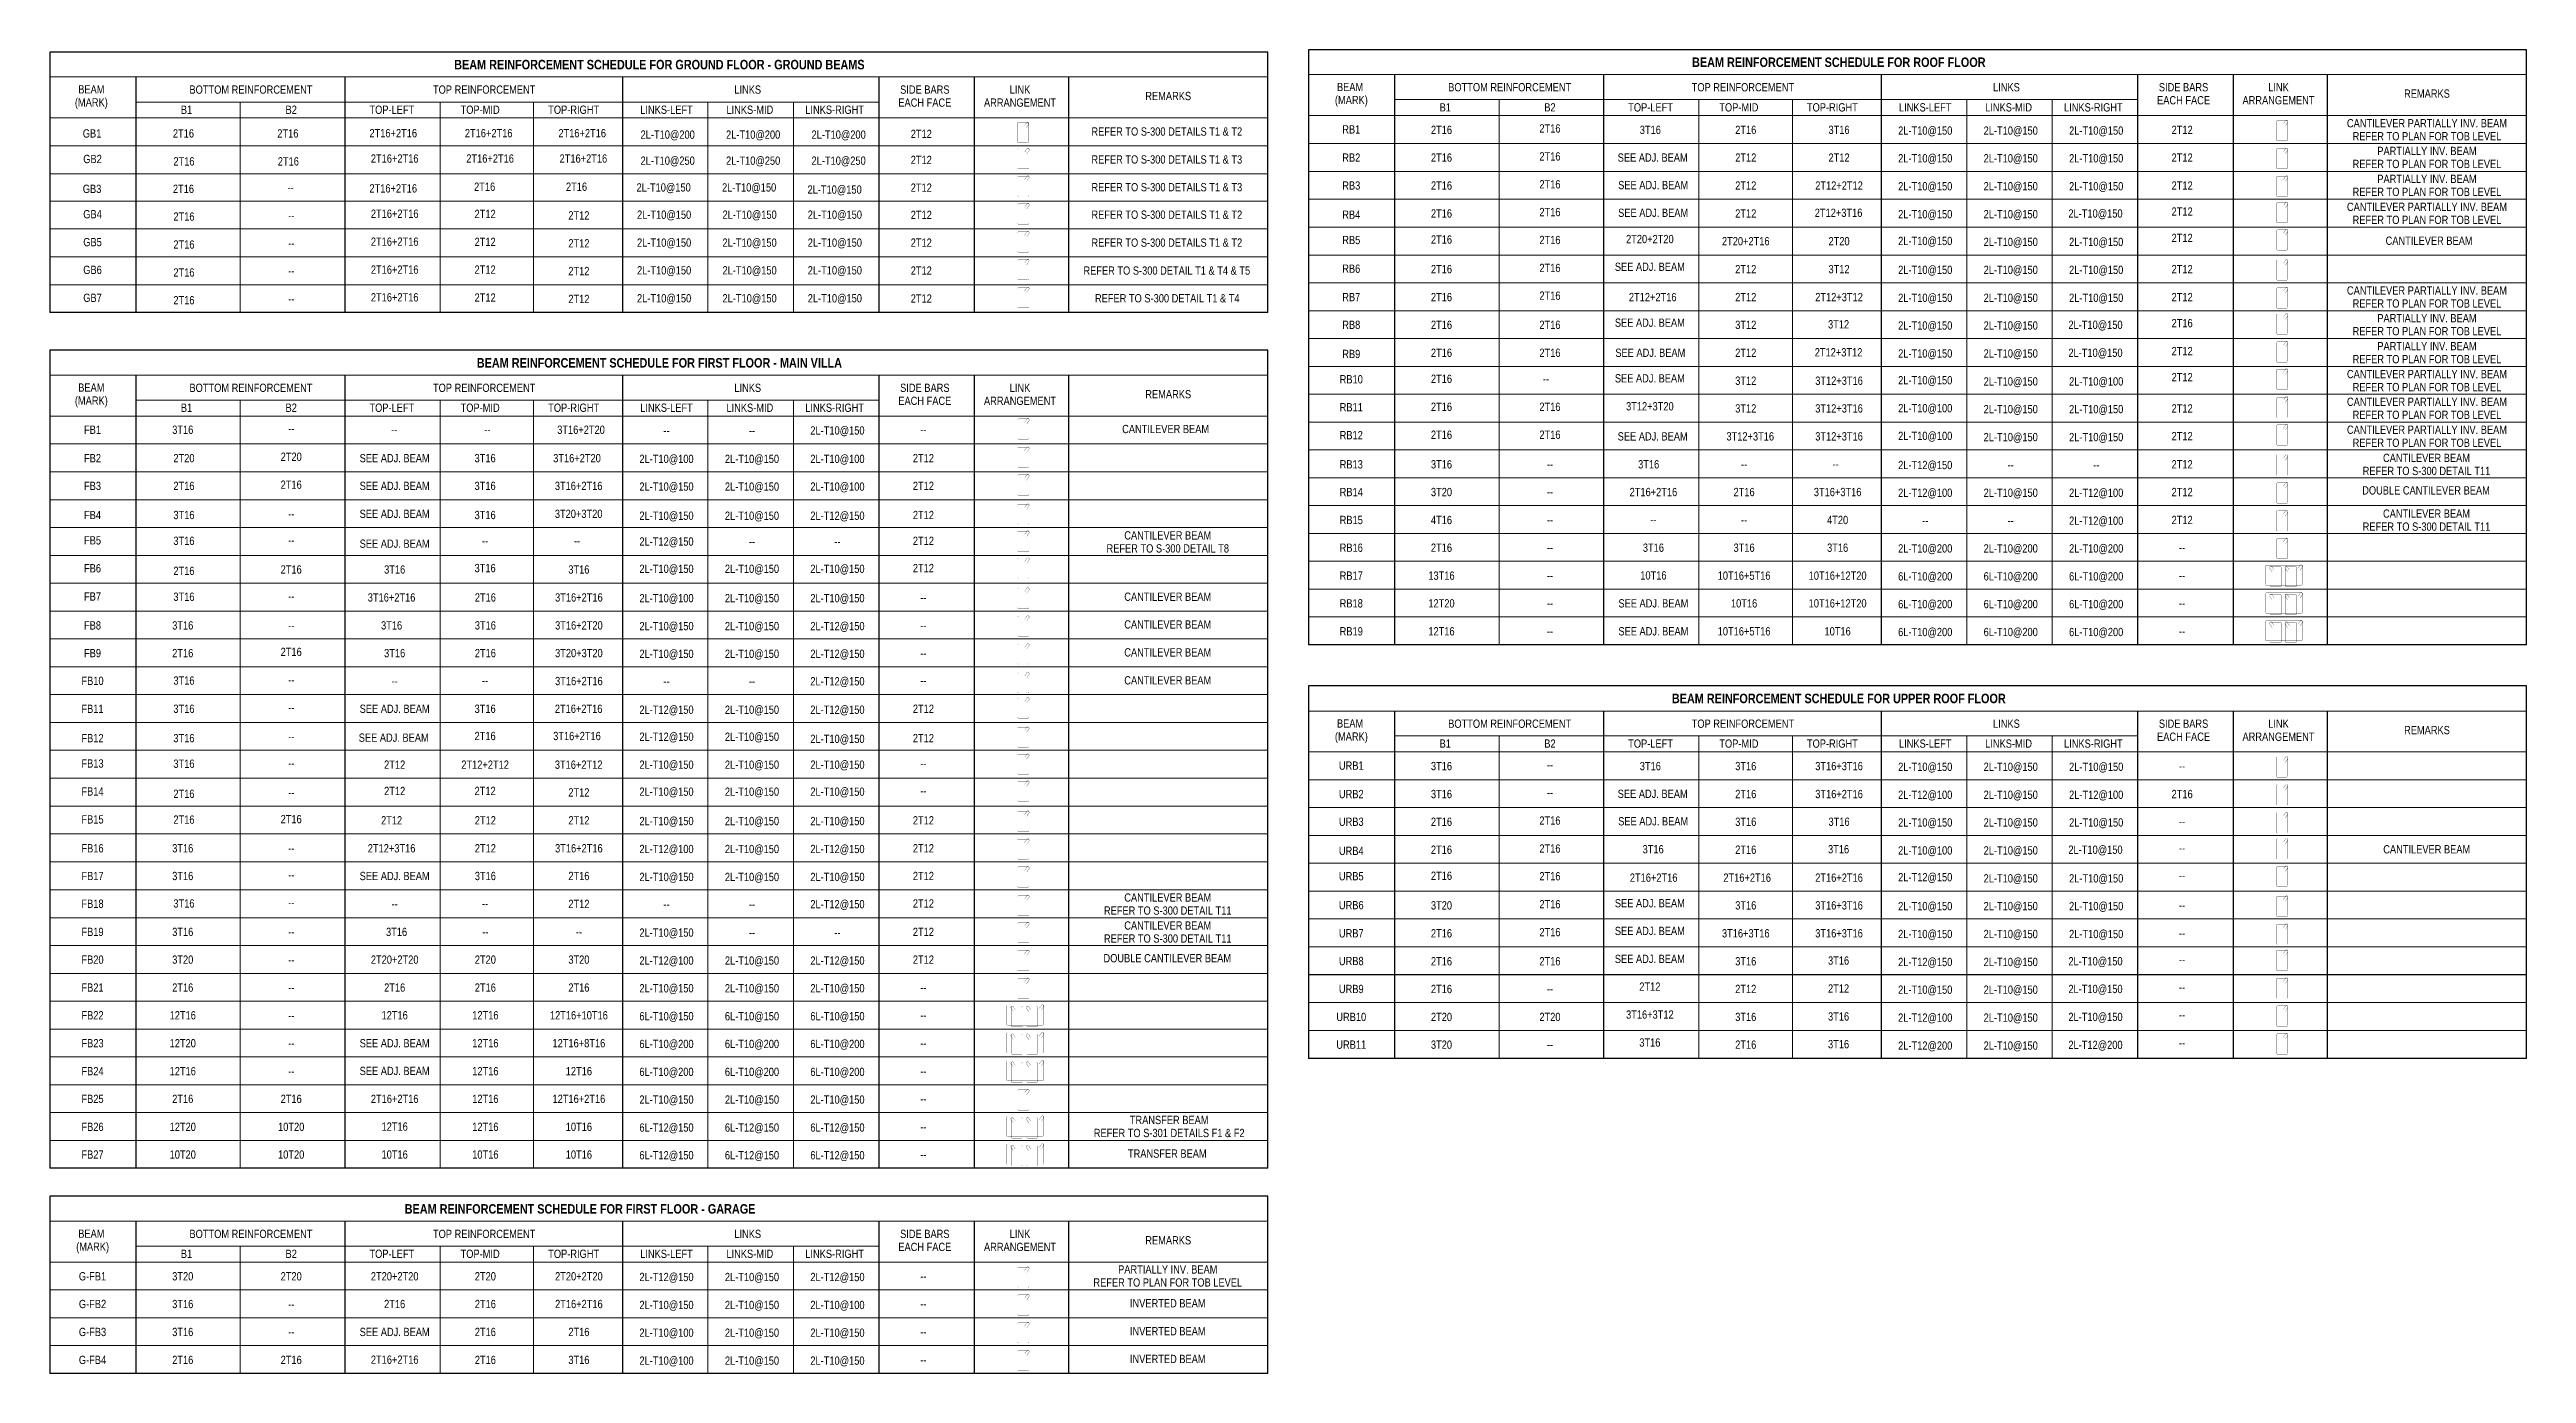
# Model space of a CAD drawing. Header units: millimetres. Extents: x 22180.37 to 22181.42, y 13152.1 to 13152.66.
import ezdxf

# ---------------------------------------------------------------- set-up
doc = ezdxf.new("R2010")
doc.units = ezdxf.units.MM
doc.layers.add('A-DETL-THIN', color=151, linetype='Continuous', lineweight=9)
doc.layers.add('G-ANNO-SCHD', color=231, linetype='Continuous', lineweight=5)
doc.layers.add('REV', color=10, linetype='Continuous')
doc.layers.add('STR_TXT-L', color=1, linetype='Continuous')
doc.styles.add('Arial Narrow_B', font='ARIALNB.TTF', dxfattribs={"height": 5})
doc.styles.add('Arial_4', font='arial.ttf', dxfattribs={"width": 0.8, "height": 2.5})

msp = doc.modelspace()

# ---------------------------------------------------------------- texts
at = {"layer": 'G-ANNO-SCHD'}
for s, insert, char_height, width, attachment_point, line_spacing_factor, style in [('BEAM REINFORCEMENT SCHEDULE FOR GROUND FLOOR - GROUND BEAMS', (22180.6304, 13152.6547), 0.004, 0.306471, 2, 0.974696, 'Arial Narrow_B'), ('BEAM REINFORCEMENT SCHEDULE FOR ROOF FLOOR', (22181.1285, 13152.6557), 0.004, 0.306471, 2, 0.974696, 'Arial Narrow_B'), ('BEAM  \\P(MARK)', (22180.3905, 13152.644), 0.0035, 0.056688, 2, 0.941778, 'Arial_4'), ('BOTTOM REINFORCEMENT', (22180.4579, 13152.6439), 0.0035, 0.077599, 2, 0.941778, 'Arial_4'), ('TOP REINFORCEMENT', (22180.5564, 13152.6439), 0.0035, 0.077599, 2, 0.941778, 'Arial_4'), ('LINKS', (22180.6677, 13152.6439), 0.0035, 0.077599, 2, 0.941778, 'Arial_4'), ('SIDE BARS \\PEACH FACE', (22180.7425, 13152.6439), 0.0035, 0.077599, 2, 0.941778, 'Arial_4'), ('LINK ARRANGEMENT', (22180.7827, 13152.6439), 0.0035, 0.037645, 2, 0.941778, 'Arial_4'), ('REMARKS', (22180.8453, 13152.6412), 0.0035, 0.028837, 2, 0.941778, 'Arial_4'), ('BEAM \\P (MARK)', (22180.9221, 13152.645), 0.0035, 0.056688, 2, 0.941778, 'Arial_4'), ('BOTTOM REINFORCEMENT', (22180.9895, 13152.6449), 0.0035, 0.077599, 2, 0.941778, 'Arial_4'), ('TOP REINFORCEMENT', (22181.088, 13152.6449), 0.0035, 0.077599, 2, 0.941778, 'Arial_4'), ('LINKS', (22181.1993, 13152.6449), 0.0035, 0.077599, 2, 0.941778, 'Arial_4'), ('SIDE BARS \\PEACH FACE', (22181.2741, 13152.6449), 0.0035, 0.077599, 2, 0.941778, 'Arial_4'), ('LINK ARRANGEMENT', (22181.3142, 13152.6449), 0.0035, 0.037645, 2, 0.941778, 'Arial_4'), ('REMARKS', (22181.3769, 13152.6422), 0.0035, 0.028837, 2, 0.941778, 'Arial_4'), ('B1', (22180.4307, 13152.6354), 0.0035, 0.033637, 2, 0.941778, 'Arial_4'), ('B2', (22180.4749, 13152.6354), 0.0035, 0.033637, 2, 0.941778, 'Arial_4'), ('TOP{\\fArial|b0|i0|c178|p34;-}LEFT', (22180.5174, 13152.6354), 0.0035, 0.037493, 2, 0.941778, 'Arial_4'), ('TOP{\\fArial|b0|i0|c178|p34;-}MID', (22180.5547, 13152.6354), 0.0035, 0.037493, 2, 0.941778, 'Arial_4'), ('TOP{\\fArial|b0|i0|c178|p34;-}RIGHT', (22180.5942, 13152.6354), 0.0035, 0.037493, 2, 0.941778, 'Arial_4'), ('LINKS-LEFT', (22180.6334, 13152.6354), 0.0035, 0.03308, 2, 0.941778, 'Arial_4'), ('LINKS{\\fArial|b0|i0|c178|p34;-}MID', (22180.6686, 13152.6354), 0.0035, 0.036936, 2, 0.941778, 'Arial_4'), ('LINKS{\\fArial|b0|i0|c178|p34;-}RIGHT', (22180.7044, 13152.6354), 0.0035, 0.034708, 2, 0.941778, 'Arial_4'), ('REFER TO S-300 DETAILS T1 & T2', (22180.8447, 13152.6262), 0.0035, 0.08166, 2, 0.941778, 'Arial_4'), ('RB1', (22180.9226, 13152.6271), 0.0035, 0.007156, 2, 0.941778, 'Arial_4'), ('2T16', (22180.9607, 13152.6269), 0.0035, 0.015254, 2, 0.941778, 'Arial_4'), ('B1', (22180.9623, 13152.6364), 0.0035, 0.033637, 2, 0.941778, 'Arial_4'), ('2T16', (22181.0065, 13152.6275), 0.0035, 0.015254, 2, 0.941778, 'Arial_4'), ('B2', (22181.0065, 13152.6364), 0.0035, 0.033637, 2, 0.941778, 'Arial_4'), ('TOP{\\fArial|b0|i0|c178|p34;-}LEFT', (22181.049, 13152.6364), 0.0035, 0.037493, 2, 0.941778, 'Arial_4'), ('3T16', (22181.0489, 13152.6269), 0.0035, 0.015254, 2, 0.941778, 'Arial_4'), ('TOP{\\fArial|b0|i0|c178|p34;-}MID', (22181.0863, 13152.6364), 0.0035, 0.037493, 2, 0.941778, 'Arial_4'), ('2T16', (22181.0892, 13152.6269), 0.0035, 0.015254, 2, 0.941778, 'Arial_4'), ('TOP{\\fArial|b0|i0|c178|p34;-}RIGHT', (22181.1258, 13152.6364), 0.0035, 0.037493, 2, 0.941778, 'Arial_4'), ('3T16', (22181.1286, 13152.6269), 0.0035, 0.015254, 2, 0.941778, 'Arial_4'), ('2L{\\fArial|b0|i0|c178|p34;-}T10@150', (22181.165, 13152.6266), 0.0035, 0.030209, 2, 0.941778, 'Arial_4'), ('LINKS-LEFT', (22181.165, 13152.6364), 0.0035, 0.03308, 2, 0.941778, 'Arial_4'), ('2L{\\fArial|b0|i0|c178|p34;-}T10@150', (22181.2011, 13152.6266), 0.0035, 0.030209, 2, 0.941778, 'Arial_4'), ('LINKS{\\fArial|b0|i0|c178|p34;-}MID', (22181.2002, 13152.6364), 0.0035, 0.036936, 2, 0.941778, 'Arial_4'), ('LINKS{\\fArial|b0|i0|c178|p34;-}RIGHT', (22181.236, 13152.6364), 0.0035, 0.034708, 2, 0.941778, 'Arial_4'), ('2L{\\fArial|b0|i0|c178|p34;-}T10@150', (22181.2372, 13152.6266), 0.0035, 0.030209, 2, 0.941778, 'Arial_4'), ('2T12', (22181.2735, 13152.6269), 0.0035, 0.015254, 2, 0.941778, 'Arial_4'), ('CANTILEVER PARTIALLY INV. BEAM\\PREFER TO PLAN FOR TOB LEVEL', (22181.3769, 13152.6297), 0.0035, 0.08166, 2, 0.941778, 'Arial_4'), ('GB1', (22180.3908, 13152.6254), 0.0035, 0.007156, 2, 0.941778, 'Arial_4'), ('2T16', (22180.4294, 13152.6254), 0.0035, 0.015254, 2, 0.941778, 'Arial_4'), ('2T16', (22180.4735, 13152.6254), 0.0035, 0.015254, 2, 0.941778, 'Arial_4'), ('2T16+2T16', (22180.518, 13152.6255), 0.0035, 0.015254, 2, 0.941778, 'Arial_4'), ('2T16+2T16', (22180.5583, 13152.6255), 0.0035, 0.015254, 2, 0.941778, 'Arial_4'), ('2T16+2T16', (22180.5978, 13152.6255), 0.0035, 0.015254, 2, 0.941778, 'Arial_4'), ('2L{\\fArial|b0|i0|c178|p34;-}T10@200', (22180.6339, 13152.6249), 0.0035, 0.030209, 2, 0.941778, 'Arial_4'), ('2L{\\fArial|b0|i0|c178|p34;-}T10@200', (22180.67, 13152.6249), 0.0035, 0.030209, 2, 0.941778, 'Arial_4'), ('2L{\\fArial|b0|i0|c178|p34;-}T10@200', (22180.7061, 13152.6249), 0.0035, 0.030209, 2, 0.941778, 'Arial_4'), ('2T12', (22180.741, 13152.6252), 0.0035, 0.015254, 2, 0.941778, 'Arial_4'), ('2T16', (22181.0065, 13152.6157), 0.0035, 0.015254, 2, 0.941778, 'Arial_4'), ('PARTIALLY INV. BEAM\\PREFER TO PLAN FOR TOB LEVEL', (22181.3769, 13152.618), 0.0035, 0.08166, 2, 0.941778, 'Arial_4'), ('GB2', (22180.391, 13152.6146), 0.0035, 0.007156, 2, 0.941778, 'Arial_4'), ('2T16', (22180.4296, 13152.6136), 0.0035, 0.015254, 2, 0.941778, 'Arial_4'), ('2T16', (22180.4737, 13152.6136), 0.0035, 0.015254, 2, 0.941778, 'Arial_4'), ('2T16+2T16', (22180.5186, 13152.6148), 0.0035, 0.043707, 2, 0.941778, 'Arial_4'), ('2T16+2T16', (22180.5589, 13152.6148), 0.0035, 0.043707, 2, 0.941778, 'Arial_4'), ('2T16+2T16', (22180.5983, 13152.6148), 0.0035, 0.043707, 2, 0.941778, 'Arial_4'), ('2L{\\fArial|b0|i0|c178|p34;-}T10@250', (22180.6339, 13152.6139), 0.0035, 0.030209, 2, 0.941778, 'Arial_4'), ('2L{\\fArial|b0|i0|c178|p34;-}T10@250', (22180.67, 13152.6139), 0.0035, 0.030209, 2, 0.941778, 'Arial_4'), ('2L{\\fArial|b0|i0|c178|p34;-}T10@250', (22180.7061, 13152.6139), 0.0035, 0.030209, 2, 0.941778, 'Arial_4'), ('2T12', (22180.741, 13152.6142), 0.0035, 0.015254, 2, 0.941778, 'Arial_4'), ('REFER TO S-300 DETAILS T1 & T3', (22180.8447, 13152.6144), 0.0035, 0.08166, 2, 0.941778, 'Arial_4'), ('RB2', (22180.9226, 13152.6152), 0.0035, 0.007156, 2, 0.941778, 'Arial_4'), ('2T16', (22180.9607, 13152.6152), 0.0035, 0.015254, 2, 0.941778, 'Arial_4'), ('SEE ADJ. BEAM', (22181.0499, 13152.6152), 0.0035, 0.043707, 2, 0.941778, 'Arial_4'), ('2T12', (22181.0892, 13152.6152), 0.0035, 0.015254, 2, 0.941778, 'Arial_4'), ('2T12', (22181.1286, 13152.6152), 0.0035, 0.015254, 2, 0.941778, 'Arial_4'), ('2L{\\fArial|b0|i0|c178|p34;-}T10@150', (22181.165, 13152.6149), 0.0035, 0.030209, 2, 0.941778, 'Arial_4'), ('2L{\\fArial|b0|i0|c178|p34;-}T10@150', (22181.2011, 13152.6149), 0.0035, 0.030209, 2, 0.941778, 'Arial_4'), ('2L{\\fArial|b0|i0|c178|p34;-}T10@150', (22181.2372, 13152.6149), 0.0035, 0.030209, 2, 0.941778, 'Arial_4'), ('2T12', (22181.2735, 13152.6152), 0.0035, 0.015254, 2, 0.941778, 'Arial_4'), ('PARTIALLY INV. BEAM\\PREFER TO PLAN FOR TOB LEVEL', (22181.3769, 13152.6062), 0.0035, 0.08166, 2, 0.941778, 'Arial_4'), ('GB3', (22180.3908, 13152.602), 0.0035, 0.007156, 2, 0.941778, 'Arial_4'), ('2T16', (22180.4294, 13152.602), 0.0035, 0.015254, 2, 0.941778, 'Arial_4'), ('--', (22180.4747, 13152.6026), 0.0035, 0.015254, 2, 0.941778, 'Arial_4'), ('2T16+2T16', (22180.518, 13152.6022), 0.0035, 0.015254, 2, 0.941778, 'Arial_4'), ('2T16', (22180.5566, 13152.6029), 0.0035, 0.015254, 2, 0.941778, 'Arial_4'), ('2T16', (22180.5954, 13152.6029), 0.0035, 0.015254, 2, 0.941778, 'Arial_4'), ('2L{\\fArial|b0|i0|c178|p34;-}T10@150', (22180.6322, 13152.6026), 0.0035, 0.030209, 2, 0.941778, 'Arial_4'), ('2L{\\fArial|b0|i0|c178|p34;-}T10@150', (22180.6683, 13152.6026), 0.0035, 0.030209, 2, 0.941778, 'Arial_4'), ('2L{\\fArial|b0|i0|c178|p34;-}T10@150', (22180.7044, 13152.6017), 0.0035, 0.030209, 2, 0.941778, 'Arial_4'), ('2T12', (22180.741, 13152.6025), 0.0035, 0.015254, 2, 0.941778, 'Arial_4'), ('REFER TO S-300 DETAILS T1 & T3', (22180.8447, 13152.6027), 0.0035, 0.08166, 2, 0.941778, 'Arial_4'), ('RB3', (22180.9226, 13152.6034), 0.0035, 0.007156, 2, 0.941778, 'Arial_4'), ('2T16', (22180.9607, 13152.6034), 0.0035, 0.015254, 2, 0.941778, 'Arial_4'), ('2T16', (22181.0065, 13152.6039), 0.0035, 0.015254, 2, 0.941778, 'Arial_4'), ('SEE ADJ. BEAM', (22181.0501, 13152.6036), 0.0035, 0.043707, 2, 0.941778, 'Arial_4'), ('2T12', (22181.0892, 13152.6034), 0.0035, 0.015254, 2, 0.941778, 'Arial_4'), ('2T12+2T12', (22181.1286, 13152.6034), 0.0035, 0.015254, 2, 0.941778, 'Arial_4'), ('2L{\\fArial|b0|i0|c178|p34;-}T10@150', (22181.165, 13152.6031), 0.0035, 0.030209, 2, 0.941778, 'Arial_4'), ('2L{\\fArial|b0|i0|c178|p34;-}T10@150', (22181.2011, 13152.6031), 0.0035, 0.030209, 2, 0.941778, 'Arial_4'), ('2L{\\fArial|b0|i0|c178|p34;-}T10@150', (22181.2372, 13152.6031), 0.0035, 0.030209, 2, 0.941778, 'Arial_4'), ('2T12', (22181.2735, 13152.6034), 0.0035, 0.015254, 2, 0.941778, 'Arial_4'), ('GB4', (22180.391, 13152.5913), 0.0035, 0.007156, 2, 0.941778, 'Arial_4'), ('2T16', (22180.4296, 13152.5903), 0.0035, 0.015254, 2, 0.941778, 'Arial_4'), ('--', (22180.4749, 13152.5908), 0.0035, 0.015254, 2, 0.941778, 'Arial_4'), ('2T16+2T16', (22180.5186, 13152.5915), 0.0035, 0.043707, 2, 0.941778, 'Arial_4'), ('2T12', (22180.5568, 13152.5914), 0.0035, 0.015254, 2, 0.941778, 'Arial_4'), ('2T12', (22180.5964, 13152.5908), 0.0035, 0.015254, 2, 0.941778, 'Arial_4'), ('2L{\\fArial|b0|i0|c178|p34;-}T10@150', (22180.6324, 13152.5911), 0.0035, 0.030209, 2, 0.941778, 'Arial_4'), ('2L{\\fArial|b0|i0|c178|p34;-}T10@150', (22180.6685, 13152.5911), 0.0035, 0.030209, 2, 0.941778, 'Arial_4'), ('2L{\\fArial|b0|i0|c178|p34;-}T10@150', (22180.7045, 13152.5911), 0.0035, 0.030209, 2, 0.941778, 'Arial_4'), ('2T12', (22180.741, 13152.591), 0.0035, 0.015254, 2, 0.941778, 'Arial_4'), ('REFER TO S-300 DETAILS T1 & T2', (22180.8447, 13152.5911), 0.0035, 0.08166, 2, 0.941778, 'Arial_4'), ('RB4', (22180.9226, 13152.5911), 0.0035, 0.007156, 2, 0.941778, 'Arial_4'), ('2T16', (22180.9607, 13152.5916), 0.0035, 0.015254, 2, 0.941778, 'Arial_4'), ('2T16', (22181.0065, 13152.5922), 0.0035, 0.015254, 2, 0.941778, 'Arial_4'), ('SEE ADJ. BEAM', (22181.0501, 13152.5919), 0.0035, 0.043707, 2, 0.941778, 'Arial_4'), ('2T12', (22181.0892, 13152.5916), 0.0035, 0.015254, 2, 0.941778, 'Arial_4'), ('2T12+3T16', (22181.1284, 13152.5919), 0.0035, 0.043707, 2, 0.941778, 'Arial_4'), ('2L{\\fArial|b0|i0|c178|p34;-}T10@150', (22181.165, 13152.5913), 0.0035, 0.030209, 2, 0.941778, 'Arial_4'), ('2L{\\fArial|b0|i0|c178|p34;-}T10@150', (22181.2011, 13152.5913), 0.0035, 0.030209, 2, 0.941778, 'Arial_4'), ('2L{\\fArial|b0|i0|c178|p34;-}T10@150', (22181.2369, 13152.5916), 0.0035, 0.030209, 2, 0.941778, 'Arial_4'), ('2T12', (22181.2735, 13152.5924), 0.0035, 0.015254, 2, 0.941778, 'Arial_4'), ('CANTILEVER PARTIALLY INV. BEAM\\PREFER TO PLAN FOR TOB LEVEL', (22181.3769, 13152.5944), 0.0035, 0.08166, 2, 0.941778, 'Arial_4'), ('GB5', (22180.391, 13152.5795), 0.0035, 0.007156, 2, 0.941778, 'Arial_4'), ('2T16', (22180.4296, 13152.5785), 0.0035, 0.015254, 2, 0.941778, 'Arial_4'), ('--', (22180.4749, 13152.579), 0.0035, 0.015254, 2, 0.941778, 'Arial_4'), ('2T16+2T16', (22180.5186, 13152.5797), 0.0035, 0.043707, 2, 0.941778, 'Arial_4'), ('2T12', (22180.5568, 13152.5796), 0.0035, 0.015254, 2, 0.941778, 'Arial_4'), ('2T12', (22180.5964, 13152.579), 0.0035, 0.015254, 2, 0.941778, 'Arial_4'), ('2L{\\fArial|b0|i0|c178|p34;-}T10@150', (22180.6324, 13152.5793), 0.0035, 0.030209, 2, 0.941778, 'Arial_4'), ('2L{\\fArial|b0|i0|c178|p34;-}T10@150', (22180.6685, 13152.5793), 0.0035, 0.030209, 2, 0.941778, 'Arial_4'), ('2L{\\fArial|b0|i0|c178|p34;-}T10@150', (22180.7045, 13152.5793), 0.0035, 0.030209, 2, 0.941778, 'Arial_4'), ('2T12', (22180.741, 13152.5793), 0.0035, 0.015254, 2, 0.941778, 'Arial_4'), ('REFER TO S-300 DETAILS T1 & T2', (22180.8447, 13152.5793), 0.0035, 0.08166, 2, 0.941778, 'Arial_4'), ('RB5', (22180.9226, 13152.5804), 0.0035, 0.007156, 2, 0.941778, 'Arial_4'), ('2T16', (22180.9607, 13152.5806), 0.0035, 0.015254, 2, 0.941778, 'Arial_4'), ('2T16', (22181.0065, 13152.5804), 0.0035, 0.015254, 2, 0.941778, 'Arial_4'), ('2T20+2T20', (22181.0487, 13152.5808), 0.0035, 0.043707, 2, 0.941778, 'Arial_4'), ('2T20+2T16', (22181.0892, 13152.5799), 0.0035, 0.015254, 2, 0.941778, 'Arial_4'), ('2T20', (22181.1286, 13152.5799), 0.0035, 0.015254, 2, 0.941778, 'Arial_4'), ('2L{\\fArial|b0|i0|c178|p34;-}T10@150', (22181.165, 13152.58), 0.0035, 0.030209, 2, 0.941778, 'Arial_4'), ('2L{\\fArial|b0|i0|c178|p34;-}T10@150', (22181.2011, 13152.5796), 0.0035, 0.030209, 2, 0.941778, 'Arial_4'), ('2L{\\fArial|b0|i0|c178|p34;-}T10@150', (22181.2372, 13152.5796), 0.0035, 0.030209, 2, 0.941778, 'Arial_4'), ('2T12', (22181.2735, 13152.5813), 0.0035, 0.015254, 2, 0.941778, 'Arial_4'), ('CANTILEVER BEAM', (22181.3778, 13152.5801), 0.0035, 0.038669, 2, 0.941778, 'Arial_4'), ('GB6', (22180.391, 13152.5678), 0.0035, 0.007156, 2, 0.941778, 'Arial_4'), ('2T16', (22180.4296, 13152.5667), 0.0035, 0.015254, 2, 0.941778, 'Arial_4'), ('--', (22180.4749, 13152.5673), 0.0035, 0.015254, 2, 0.941778, 'Arial_4'), ('2T16+2T16', (22180.5186, 13152.5679), 0.0035, 0.043707, 2, 0.941778, 'Arial_4'), ('2T12', (22180.5568, 13152.5679), 0.0035, 0.015254, 2, 0.941778, 'Arial_4'), ('2T12', (22180.5964, 13152.5673), 0.0035, 0.015254, 2, 0.941778, 'Arial_4'), ('2L{\\fArial|b0|i0|c178|p34;-}T10@150', (22180.6324, 13152.5676), 0.0035, 0.030209, 2, 0.941778, 'Arial_4'), ('2L{\\fArial|b0|i0|c178|p34;-}T10@150', (22180.6685, 13152.5676), 0.0035, 0.030209, 2, 0.941778, 'Arial_4'), ('2L{\\fArial|b0|i0|c178|p34;-}T10@150', (22180.7045, 13152.5676), 0.0035, 0.030209, 2, 0.941778, 'Arial_4'), ('2T12', (22180.741, 13152.5675), 0.0035, 0.015254, 2, 0.941778, 'Arial_4'), ('REFER TO S-300 DETAIL T1 & T4 & T5', (22180.8447, 13152.5675), 0.0035, 0.08166, 2, 0.941778, 'Arial_4'), ('RB6', (22180.9226, 13152.5683), 0.0035, 0.007156, 2, 0.941778, 'Arial_4'), ('2T16', (22180.9607, 13152.5681), 0.0035, 0.015254, 2, 0.941778, 'Arial_4'), ('2T16', (22181.0065, 13152.5686), 0.0035, 0.015254, 2, 0.941778, 'Arial_4'), ('SEE ADJ. BEAM', (22181.0487, 13152.5691), 0.0035, 0.043707, 2, 0.941778, 'Arial_4'), ('2T12', (22181.0892, 13152.5681), 0.0035, 0.015254, 2, 0.941778, 'Arial_4'), ('3T12', (22181.1286, 13152.5681), 0.0035, 0.015254, 2, 0.941778, 'Arial_4'), ('2L{\\fArial|b0|i0|c178|p34;-}T10@150', (22181.165, 13152.5678), 0.0035, 0.030209, 2, 0.941778, 'Arial_4'), ('2L{\\fArial|b0|i0|c178|p34;-}T10@150', (22181.2011, 13152.5678), 0.0035, 0.030209, 2, 0.941778, 'Arial_4'), ('2L{\\fArial|b0|i0|c178|p34;-}T10@150', (22181.2372, 13152.5678), 0.0035, 0.030209, 2, 0.941778, 'Arial_4'), ('2T12', (22181.2735, 13152.5681), 0.0035, 0.015254, 2, 0.941778, 'Arial_4'), ('GB7', (22180.391, 13152.556), 0.0035, 0.007156, 2, 0.941778, 'Arial_4'), ('2T16', (22180.4296, 13152.555), 0.0035, 0.015254, 2, 0.941778, 'Arial_4'), ('--', (22180.4749, 13152.5555), 0.0035, 0.015254, 2, 0.941778, 'Arial_4'), ('2T16+2T16', (22180.5186, 13152.5562), 0.0035, 0.043707, 2, 0.941778, 'Arial_4'), ('2T12', (22180.5568, 13152.5561), 0.0035, 0.015254, 2, 0.941778, 'Arial_4'), ('2T12', (22180.5964, 13152.5555), 0.0035, 0.015254, 2, 0.941778, 'Arial_4'), ('2L{\\fArial|b0|i0|c178|p34;-}T10@150', (22180.6324, 13152.5558), 0.0035, 0.030209, 2, 0.941778, 'Arial_4'), ('2L{\\fArial|b0|i0|c178|p34;-}T10@150', (22180.6685, 13152.5558), 0.0035, 0.030209, 2, 0.941778, 'Arial_4'), ('2L{\\fArial|b0|i0|c178|p34;-}T10@150', (22180.7045, 13152.5558), 0.0035, 0.030209, 2, 0.941778, 'Arial_4'), ('2T12', (22180.741, 13152.5557), 0.0035, 0.015254, 2, 0.941778, 'Arial_4'), ('REFER TO S-300 DETAIL T1 & T4', (22180.8449, 13152.5558), 0.0035, 0.08166, 2, 0.941778, 'Arial_4'), ('RB7', (22180.9226, 13152.5563), 0.0035, 0.007156, 2, 0.941778, 'Arial_4'), ('2T16', (22180.9607, 13152.5563), 0.0035, 0.015254, 2, 0.941778, 'Arial_4'), ('2T16', (22181.0065, 13152.5569), 0.0035, 0.015254, 2, 0.941778, 'Arial_4'), ('2T12+2T16', (22181.0499, 13152.5563), 0.0035, 0.043707, 2, 0.941778, 'Arial_4'), ('2T12', (22181.0892, 13152.5563), 0.0035, 0.015254, 2, 0.941778, 'Arial_4'), ('2T12+3T12', (22181.1286, 13152.5563), 0.0035, 0.015254, 2, 0.941778, 'Arial_4'), ('2L{\\fArial|b0|i0|c178|p34;-}T10@150', (22181.165, 13152.556), 0.0035, 0.030209, 2, 0.941778, 'Arial_4'), ('2L{\\fArial|b0|i0|c178|p34;-}T10@150', (22181.2011, 13152.556), 0.0035, 0.030209, 2, 0.941778, 'Arial_4'), ('2L{\\fArial|b0|i0|c178|p34;-}T10@150', (22181.2372, 13152.556), 0.0035, 0.030209, 2, 0.941778, 'Arial_4'), ('2T12', (22181.2735, 13152.5563), 0.0035, 0.015254, 2, 0.941778, 'Arial_4'), ('CANTILEVER PARTIALLY INV. BEAM\\PREFER TO PLAN FOR TOB LEVEL', (22181.3769, 13152.5591), 0.0035, 0.08166, 2, 0.941778, 'Arial_4'), ('RB8', (22180.9226, 13152.5446), 0.0035, 0.007156, 2, 0.941778, 'Arial_4'), ('2T16', (22180.9607, 13152.5446), 0.0035, 0.015254, 2, 0.941778, 'Arial_4'), ('2T16', (22181.0065, 13152.5446), 0.0035, 0.015254, 2, 0.941778, 'Arial_4'), ('SEE ADJ. BEAM', (22181.0487, 13152.5455), 0.0035, 0.043707, 2, 0.941778, 'Arial_4'), ('3T12', (22181.0892, 13152.5446), 0.0035, 0.015254, 2, 0.941778, 'Arial_4'), ('3T12', (22181.1284, 13152.5448), 0.0035, 0.043707, 2, 0.941778, 'Arial_4'), ('2L{\\fArial|b0|i0|c178|p34;-}T10@150', (22181.165, 13152.5443), 0.0035, 0.030209, 2, 0.941778, 'Arial_4'), ('2L{\\fArial|b0|i0|c178|p34;-}T10@150', (22181.2011, 13152.5443), 0.0035, 0.030209, 2, 0.941778, 'Arial_4'), ('2L{\\fArial|b0|i0|c178|p34;-}T10@150', (22181.2369, 13152.5446), 0.0035, 0.030209, 2, 0.941778, 'Arial_4'), ('2T16', (22181.2735, 13152.5453), 0.0035, 0.015254, 2, 0.941778, 'Arial_4'), ('PARTIALLY INV. BEAM\\PREFER TO PLAN FOR TOB LEVEL', (22181.3769, 13152.5474), 0.0035, 0.08166, 2, 0.941778, 'Arial_4'), ('RB9', (22180.9226, 13152.5323), 0.0035, 0.007156, 2, 0.941778, 'Arial_4'), ('2T16', (22180.9607, 13152.5328), 0.0035, 0.015254, 2, 0.941778, 'Arial_4'), ('2T16', (22181.0065, 13152.5328), 0.0035, 0.015254, 2, 0.941778, 'Arial_4'), ('SEE ADJ. BEAM', (22181.0489, 13152.5328), 0.0035, 0.037039, 2, 0.941778, 'Arial_4'), ('2T12', (22181.0892, 13152.5328), 0.0035, 0.015254, 2, 0.941778, 'Arial_4'), ('2T12+3T12', (22181.1284, 13152.533), 0.0035, 0.043707, 2, 0.941778, 'Arial_4'), ('2L{\\fArial|b0|i0|c178|p34;-}T10@150', (22181.165, 13152.5325), 0.0035, 0.030209, 2, 0.941778, 'Arial_4'), ('2L{\\fArial|b0|i0|c178|p34;-}T10@150', (22181.2011, 13152.5325), 0.0035, 0.030209, 2, 0.941778, 'Arial_4'), ('2L{\\fArial|b0|i0|c178|p34;-}T10@150', (22181.2369, 13152.5328), 0.0035, 0.030209, 2, 0.941778, 'Arial_4'), ('2T12', (22181.2735, 13152.5335), 0.0035, 0.015254, 2, 0.941778, 'Arial_4'), ('PARTIALLY INV. BEAM\\PREFER TO PLAN FOR TOB LEVEL', (22181.3769, 13152.5356), 0.0035, 0.08166, 2, 0.941778, 'Arial_4'), ('BEAM REINFORCEMENT SCHEDULE FOR FIRST FLOOR - MAIN VILLA', (22180.6304, 13152.5288), 0.004, 0.306471, 2, 0.974696, 'Arial Narrow_B'), ('RB10', (22180.9226, 13152.5216), 0.0035, 0.007156, 2, 0.941778, 'Arial_4'), ('2T16', (22180.9607, 13152.5218), 0.0035, 0.015254, 2, 0.941778, 'Arial_4'), ('SEE ADJ. BEAM', (22181.0487, 13152.522), 0.0035, 0.043707, 2, 0.941778, 'Arial_4'), ('2T12', (22181.2735, 13152.5225), 0.0035, 0.015254, 2, 0.941778, 'Arial_4'), ('CANTILEVER PARTIALLY INV. BEAM\\PREFER TO PLAN FOR TOB LEVEL', (22181.3769, 13152.5238), 0.0035, 0.08166, 2, 0.941778, 'Arial_4'), ('BEAM\\P(MARK)', (22180.3905, 13152.5181), 0.0035, 0.056688, 2, 0.941778, 'Arial_4'), ('BOTTOM REINFORCEMENT', (22180.4579, 13152.518), 0.0035, 0.077599, 2, 0.941778, 'Arial_4'), ('TOP REINFORCEMENT', (22180.5564, 13152.518), 0.0035, 0.077599, 2, 0.941778, 'Arial_4'), ('LINKS', (22180.6677, 13152.518), 0.0035, 0.077599, 2, 0.941778, 'Arial_4'), ('SIDE BARS \\PEACH FACE', (22180.7425, 13152.518), 0.0035, 0.077599, 2, 0.941778, 'Arial_4'), ('LINK ARRANGEMENT', (22180.7827, 13152.518), 0.0035, 0.037645, 2, 0.941778, 'Arial_4'), ('REMARKS', (22180.8453, 13152.5153), 0.0035, 0.028837, 2, 0.941778, 'Arial_4'), ('--', (22181.0048, 13152.5218), 0.0035, 0.015254, 2, 0.941778, 'Arial_4'), ('3T12', (22181.0892, 13152.521), 0.0035, 0.015254, 2, 0.941778, 'Arial_4'), ('3T12+3T16', (22181.1286, 13152.521), 0.0035, 0.015254, 2, 0.941778, 'Arial_4'), ('2L{\\fArial|b0|i0|c178|p34;-}T10@150', (22181.165, 13152.5212), 0.0035, 0.030209, 2, 0.941778, 'Arial_4'), ('2L{\\fArial|b0|i0|c178|p34;-}T10@150', (22181.2011, 13152.5207), 0.0035, 0.030209, 2, 0.941778, 'Arial_4'), ('2L{\\fArial|b0|i0|c178|p34;-}T10@100', (22181.2372, 13152.5207), 0.0035, 0.030209, 2, 0.941778, 'Arial_4'), ('CANTILEVER PARTIALLY INV. BEAM\\PREFER TO PLAN FOR TOB LEVEL', (22181.3769, 13152.5121), 0.0035, 0.08166, 2, 0.941778, 'Arial_4'), ('B1', (22180.4307, 13152.5096), 0.0035, 0.033637, 2, 0.941778, 'Arial_4'), ('B2', (22180.4749, 13152.5096), 0.0035, 0.033637, 2, 0.941778, 'Arial_4'), ('TOP{\\fArial|b0|i0|c178|p34;-}LEFT', (22180.5174, 13152.5096), 0.0035, 0.037493, 2, 0.941778, 'Arial_4'), ('TOP{\\fArial|b0|i0|c178|p34;-}MID', (22180.5547, 13152.5096), 0.0035, 0.037493, 2, 0.941778, 'Arial_4'), ('TOP{\\fArial|b0|i0|c178|p34;-}RIGHT', (22180.5942, 13152.5096), 0.0035, 0.037493, 2, 0.941778, 'Arial_4'), ('LINKS-LEFT', (22180.6334, 13152.5096), 0.0035, 0.03308, 2, 0.941778, 'Arial_4'), ('LINKS{\\fArial|b0|i0|c178|p34;-}MID', (22180.6686, 13152.5096), 0.0035, 0.036936, 2, 0.941778, 'Arial_4'), ('LINKS{\\fArial|b0|i0|c178|p34;-}RIGHT', (22180.7044, 13152.5096), 0.0035, 0.034708, 2, 0.941778, 'Arial_4'), ('CANTILEVER BEAM', (22180.8442, 13152.5006), 0.0035, 0.08055, 2, 0.941778, 'Arial_4'), ('RB11', (22180.9226, 13152.5098), 0.0035, 0.007156, 2, 0.941778, 'Arial_4'), ('2T16', (22180.9607, 13152.51), 0.0035, 0.015254, 2, 0.941778, 'Arial_4'), ('2T16', (22181.0065, 13152.51), 0.0035, 0.015254, 2, 0.941778, 'Arial_4'), ('3T12+3T20', (22181.0487, 13152.5102), 0.0035, 0.043707, 2, 0.941778, 'Arial_4'), ('3T12', (22181.0892, 13152.5093), 0.0035, 0.015254, 2, 0.941778, 'Arial_4'), ('3T12+3T16', (22181.1286, 13152.5093), 0.0035, 0.015254, 2, 0.941778, 'Arial_4'), ('2L{\\fArial|b0|i0|c178|p34;-}T10@100', (22181.165, 13152.5094), 0.0035, 0.030209, 2, 0.941778, 'Arial_4'), ('2L{\\fArial|b0|i0|c178|p34;-}T10@150', (22181.2011, 13152.509), 0.0035, 0.030209, 2, 0.941778, 'Arial_4'), ('2L{\\fArial|b0|i0|c178|p34;-}T10@150', (22181.2372, 13152.509), 0.0035, 0.030209, 2, 0.941778, 'Arial_4'), ('2T12', (22181.2735, 13152.5093), 0.0035, 0.015254, 2, 0.941778, 'Arial_4'), ('FB1', (22180.391, 13152.5003), 0.0035, 0.007156, 2, 0.941778, 'Arial_4'), ('3T16', (22180.4291, 13152.5003), 0.0035, 0.015254, 2, 0.941778, 'Arial_4'), ('--', (22180.4749, 13152.5008), 0.0035, 0.015254, 2, 0.941778, 'Arial_4'), ('--', (22180.5184, 13152.5003), 0.0035, 0.015254, 2, 0.941778, 'Arial_4'), ('--', (22180.5578, 13152.5003), 0.0035, 0.015254, 2, 0.941778, 'Arial_4'), ('3T16+2T20', (22180.5973, 13152.5003), 0.0035, 0.015254, 2, 0.941778, 'Arial_4'), ('--', (22180.6334, 13152.5), 0.0035, 0.030209, 2, 0.941778, 'Arial_4'), ('--', (22180.6695, 13152.5), 0.0035, 0.030209, 2, 0.941778, 'Arial_4'), ('2L{\\fArial|b0|i0|c178|p34;-}T10@150', (22180.7056, 13152.5), 0.0035, 0.030209, 2, 0.941778, 'Arial_4'), ('--', (22180.7419, 13152.5003), 0.0035, 0.015254, 2, 0.941778, 'Arial_4'), ('RB12', (22180.9226, 13152.498), 0.0035, 0.007156, 2, 0.941778, 'Arial_4'), ('2T16', (22180.9607, 13152.4982), 0.0035, 0.015254, 2, 0.941778, 'Arial_4'), ('2T16', (22181.0065, 13152.4982), 0.0035, 0.015254, 2, 0.941778, 'Arial_4'), ('SEE ADJ. BEAM', (22181.0499, 13152.4975), 0.0035, 0.043707, 2, 0.941778, 'Arial_4'), ('3T12+3T16', (22181.0911, 13152.4975), 0.0035, 0.015254, 2, 0.941778, 'Arial_4'), ('3T12+3T16', (22181.1286, 13152.4975), 0.0035, 0.015254, 2, 0.941778, 'Arial_4'), ('2L{\\fArial|b0|i0|c178|p34;-}T10@100', (22181.165, 13152.4977), 0.0035, 0.030209, 2, 0.941778, 'Arial_4'), ('2L{\\fArial|b0|i0|c178|p34;-}T10@150', (22181.2011, 13152.4972), 0.0035, 0.030209, 2, 0.941778, 'Arial_4'), ('2L{\\fArial|b0|i0|c178|p34;-}T10@150', (22181.2372, 13152.4972), 0.0035, 0.030209, 2, 0.941778, 'Arial_4'), ('2T12', (22181.2735, 13152.4976), 0.0035, 0.015254, 2, 0.941778, 'Arial_4'), ('CANTILEVER PARTIALLY INV. BEAM\\PREFER TO PLAN FOR TOB LEVEL', (22181.3769, 13152.5003), 0.0035, 0.08166, 2, 0.941778, 'Arial_4'), ('FB2', (22180.391, 13152.4883), 0.0035, 0.007156, 2, 0.941778, 'Arial_4'), ('2T20', (22180.4296, 13152.4883), 0.0035, 0.015254, 2, 0.941778, 'Arial_4'), ('2T20', (22180.4749, 13152.4889), 0.0035, 0.015254, 2, 0.941778, 'Arial_4'), ('SEE ADJ. BEAM', (22180.5186, 13152.4883), 0.0035, 0.043707, 2, 0.941778, 'Arial_4'), ('3T16', (22180.5568, 13152.4883), 0.0035, 0.015254, 2, 0.941778, 'Arial_4'), ('3T16+2T20', (22180.5956, 13152.4883), 0.0035, 0.043707, 2, 0.941778, 'Arial_4'), ('2L{\\fArial|b0|i0|c178|p34;-}T10@100', (22180.6334, 13152.488), 0.0035, 0.030209, 2, 0.941778, 'Arial_4'), ('2L{\\fArial|b0|i0|c178|p34;-}T10@150', (22180.6695, 13152.488), 0.0035, 0.030209, 2, 0.941778, 'Arial_4'), ('2L{\\fArial|b0|i0|c178|p34;-}T10@100', (22180.7056, 13152.488), 0.0035, 0.030368, 2, 0.941778, 'Arial_4'), ('2T12', (22180.7419, 13152.4883), 0.0035, 0.015254, 2, 0.941778, 'Arial_4'), ('RB13', (22180.9226, 13152.4857), 0.0035, 0.007156, 2, 0.941778, 'Arial_4'), ('3T16', (22180.9607, 13152.4857), 0.0035, 0.015254, 2, 0.941778, 'Arial_4'), ('--', (22181.0065, 13152.4857), 0.0035, 0.015254, 2, 0.941778, 'Arial_4'), ('3T16', (22181.0482, 13152.4857), 0.0035, 0.031722, 2, 0.941778, 'Arial_4'), ('--', (22181.0885, 13152.4857), 0.0035, 0.015254, 2, 0.941778, 'Arial_4'), ('--', (22181.1272, 13152.4858), 0.0035, 0.043707, 2, 0.941778, 'Arial_4'), ('2L{\\fArial|b0|i0|c178|p34;-}T12@150', (22181.165, 13152.4854), 0.0035, 0.030209, 2, 0.941778, 'Arial_4'), ('--', (22181.2011, 13152.4854), 0.0035, 0.030209, 2, 0.941778, 'Arial_4'), ('--', (22181.2372, 13152.4854), 0.0035, 0.030209, 2, 0.941778, 'Arial_4'), ('2T12', (22181.2735, 13152.4857), 0.0035, 0.015254, 2, 0.941778, 'Arial_4'), ('CANTILEVER BEAM\\PREFER TO S-300 DETAIL T11', (22181.3767, 13152.4884), 0.0035, 0.061121, 2, 0.941778, 'Arial_4'), ('FB3', (22180.391, 13152.4766), 0.0035, 0.007156, 2, 0.941778, 'Arial_4'), ('2T16', (22180.4296, 13152.4766), 0.0035, 0.015254, 2, 0.941778, 'Arial_4'), ('2T16', (22180.4749, 13152.4771), 0.0035, 0.015254, 2, 0.941778, 'Arial_4'), ('SEE ADJ. BEAM', (22180.5186, 13152.4766), 0.0035, 0.043707, 2, 0.941778, 'Arial_4'), ('3T16', (22180.5568, 13152.4766), 0.0035, 0.015254, 2, 0.941778, 'Arial_4'), ('3T16+2T16', (22180.5963, 13152.4766), 0.0035, 0.015254, 2, 0.941778, 'Arial_4'), ('2L{\\fArial|b0|i0|c178|p34;-}T10@150', (22180.6334, 13152.4763), 0.0035, 0.030209, 2, 0.941778, 'Arial_4'), ('2L{\\fArial|b0|i0|c178|p34;-}T10@150', (22180.6695, 13152.4763), 0.0035, 0.030209, 2, 0.941778, 'Arial_4'), ('2L{\\fArial|b0|i0|c178|p34;-}T10@100', (22180.7056, 13152.4763), 0.0035, 0.030209, 2, 0.941778, 'Arial_4'), ('2T12', (22180.7419, 13152.4766), 0.0035, 0.015254, 2, 0.941778, 'Arial_4'), ('RB14', (22180.9226, 13152.474), 0.0035, 0.007156, 2, 0.941778, 'Arial_4'), ('3T20', (22180.9607, 13152.474), 0.0035, 0.015254, 2, 0.941778, 'Arial_4'), ('--', (22181.0065, 13152.474), 0.0035, 0.015254, 2, 0.941778, 'Arial_4'), ('2T16+2T16', (22181.0502, 13152.474), 0.0035, 0.043707, 2, 0.941778, 'Arial_4'), ('2T16', (22181.0885, 13152.474), 0.0035, 0.015254, 2, 0.941778, 'Arial_4'), ('3T16+3T16', (22181.128, 13152.474), 0.0035, 0.031722, 2, 0.941778, 'Arial_4'), ('2L-T12@100', (22181.165, 13152.4737), 0.0035, 0.030209, 2, 0.941778, 'Arial_4'), ('2L-T10@150', (22181.2011, 13152.4737), 0.0035, 0.030209, 2, 0.941778, 'Arial_4'), ('2L{\\fArial|b0|i0|c178|p34;-}T12@100', (22181.2372, 13152.4737), 0.0035, 0.030209, 2, 0.941778, 'Arial_4'), ('2T12', (22181.2735, 13152.474), 0.0035, 0.015254, 2, 0.941778, 'Arial_4'), ('DOUBLE CANTILEVER BEAM', (22181.3765, 13152.4747), 0.0035, 0.084151, 2, 0.941778, 'Arial_4'), ('FB4', (22180.391, 13152.4643), 0.0035, 0.007156, 2, 0.941778, 'Arial_4'), ('3T16', (22180.4296, 13152.4643), 0.0035, 0.015254, 2, 0.941778, 'Arial_4'), ('--', (22180.4749, 13152.4648), 0.0035, 0.015254, 2, 0.941778, 'Arial_4'), ('SEE ADJ. BEAM', (22180.5186, 13152.4648), 0.0035, 0.043707, 2, 0.941778, 'Arial_4'), ('3T16', (22180.5568, 13152.4643), 0.0035, 0.015254, 2, 0.941778, 'Arial_4'), ('3T20+3T20', (22180.5963, 13152.4648), 0.0035, 0.015254, 2, 0.941778, 'Arial_4'), ('2L{\\fArial|b0|i0|c178|p34;-}T10@150', (22180.6334, 13152.464), 0.0035, 0.030209, 2, 0.941778, 'Arial_4'), ('2L{\\fArial|b0|i0|c178|p34;-}T10@150', (22180.6695, 13152.464), 0.0035, 0.030209, 2, 0.941778, 'Arial_4'), ('2L{\\fArial|b0|i0|c178|p34;-}T12@150', (22180.7056, 13152.464), 0.0035, 0.030209, 2, 0.941778, 'Arial_4'), ('2T12', (22180.7419, 13152.4643), 0.0035, 0.015254, 2, 0.941778, 'Arial_4'), ('RB15', (22180.9226, 13152.4622), 0.0035, 0.007156, 2, 0.941778, 'Arial_4'), ('4T16', (22180.9607, 13152.4622), 0.0035, 0.015254, 2, 0.941778, 'Arial_4'), ('--', (22181.0065, 13152.4622), 0.0035, 0.015254, 2, 0.941778, 'Arial_4'), ('--', (22181.0502, 13152.4623), 0.0035, 0.043707, 2, 0.941778, 'Arial_4'), ('--', (22181.0885, 13152.4622), 0.0035, 0.015254, 2, 0.941778, 'Arial_4'), ('4T20', (22181.128, 13152.4622), 0.0035, 0.031722, 2, 0.941778, 'Arial_4'), ('--', (22181.165, 13152.4619), 0.0035, 0.030209, 2, 0.941778, 'Arial_4'), ('--', (22181.2011, 13152.4619), 0.0035, 0.030209, 2, 0.941778, 'Arial_4'), ('2L{\\fArial|b0|i0|c178|p34;-}T12@100', (22181.2372, 13152.4619), 0.0035, 0.030209, 2, 0.941778, 'Arial_4'), ('2T12', (22181.2735, 13152.4622), 0.0035, 0.015254, 2, 0.941778, 'Arial_4'), ('CANTILEVER BEAM\\PREFER TO S-300 DETAIL T11', (22181.3767, 13152.4649), 0.0035, 0.061121, 2, 0.941778, 'Arial_4'), ('FB5', (22180.391, 13152.4536), 0.0035, 0.007156, 2, 0.941778, 'Arial_4'), ('3T16', (22180.4296, 13152.4534), 0.0035, 0.015254, 2, 0.941778, 'Arial_4'), ('--', (22180.4749, 13152.4536), 0.0035, 0.015254, 2, 0.941778, 'Arial_4'), ('SEE ADJ. BEAM', (22180.5186, 13152.4522), 0.0035, 0.043707, 2, 0.941778, 'Arial_4'), ('--', (22180.5568, 13152.4534), 0.0035, 0.015254, 2, 0.941778, 'Arial_4'), ('--', (22180.5956, 13152.4534), 0.0035, 0.015254, 2, 0.941778, 'Arial_4'), ('2L{\\fArial|b0|i0|c178|p34;-}T12@150', (22180.6334, 13152.4531), 0.0035, 0.030209, 2, 0.941778, 'Arial_4'), ('--', (22180.6695, 13152.4531), 0.0035, 0.030209, 2, 0.941778, 'Arial_4'), ('--', (22180.7056, 13152.4531), 0.0035, 0.030209, 2, 0.941778, 'Arial_4'), ('2T12', (22180.7419, 13152.4534), 0.0035, 0.015254, 2, 0.941778, 'Arial_4'), ('CANTILEVER BEAM\\PREFER TO S-300 DETAIL T8', (22180.8451, 13152.4557), 0.0035, 0.061121, 2, 0.941778, 'Arial_4'), ('RB16', (22180.9226, 13152.4505), 0.0035, 0.007156, 2, 0.941778, 'Arial_4'), ('2T16', (22180.9607, 13152.4505), 0.0035, 0.015254, 2, 0.941778, 'Arial_4'), ('--', (22181.0065, 13152.4505), 0.0035, 0.015254, 2, 0.941778, 'Arial_4'), ('3T16', (22181.0502, 13152.4505), 0.0035, 0.043707, 2, 0.941778, 'Arial_4'), ('3T16', (22181.0885, 13152.4505), 0.0035, 0.015254, 2, 0.941778, 'Arial_4'), ('3T16', (22181.128, 13152.4505), 0.0035, 0.031722, 2, 0.941778, 'Arial_4'), ('2L-T10@200', (22181.165, 13152.4502), 0.0035, 0.030209, 2, 0.941778, 'Arial_4'), ('2L-T10@200', (22181.2011, 13152.4502), 0.0035, 0.030209, 2, 0.941778, 'Arial_4'), ('2L{\\fArial|b0|i0|c178|p34;-}T10@200', (22181.2372, 13152.4502), 0.0035, 0.030209, 2, 0.941778, 'Arial_4'), ('--', (22181.2735, 13152.4505), 0.0035, 0.015254, 2, 0.941778, 'Arial_4'), ('FB6', (22180.391, 13152.4418), 0.0035, 0.007156, 2, 0.941778, 'Arial_4'), ('2T16', (22180.4296, 13152.4407), 0.0035, 0.015254, 2, 0.941778, 'Arial_4'), ('2T16', (22180.4749, 13152.4413), 0.0035, 0.015254, 2, 0.941778, 'Arial_4'), ('3T16', (22180.5186, 13152.4413), 0.0035, 0.043707, 2, 0.941778, 'Arial_4'), ('3T16', (22180.5568, 13152.4419), 0.0035, 0.015254, 2, 0.941778, 'Arial_4'), ('3T16', (22180.5964, 13152.4413), 0.0035, 0.015254, 2, 0.941778, 'Arial_4'), ('2L{\\fArial|b0|i0|c178|p34;-}T10@150', (22180.6334, 13152.4416), 0.0035, 0.030209, 2, 0.941778, 'Arial_4'), ('2L{\\fArial|b0|i0|c178|p34;-}T10@150', (22180.6695, 13152.4416), 0.0035, 0.030209, 2, 0.941778, 'Arial_4'), ('2L{\\fArial|b0|i0|c178|p34;-}T10@150', (22180.7056, 13152.4416), 0.0035, 0.030209, 2, 0.941778, 'Arial_4'), ('2T12', (22180.7419, 13152.4419), 0.0035, 0.015254, 2, 0.941778, 'Arial_4'), ('RB17', (22180.9226, 13152.4387), 0.0035, 0.007156, 2, 0.941778, 'Arial_4'), ('13T16', (22180.9607, 13152.4387), 0.0035, 0.015254, 2, 0.941778, 'Arial_4'), ('10T16', (22181.0502, 13152.4388), 0.0035, 0.043707, 2, 0.941778, 'Arial_4'), ('10T16+5T16', (22181.0885, 13152.4387), 0.0035, 0.015254, 2, 0.941778, 'Arial_4'), ('10T16+12T20', (22181.128, 13152.4387), 0.0035, 0.031722, 2, 0.941778, 'Arial_4'), ('6L{\\fArial|b0|i0|c178|p34;-}T10@200', (22181.165, 13152.4384), 0.0035, 0.030209, 2, 0.941778, 'Arial_4'), ('6L{\\fArial|b0|i0|c178|p34;-}T10@200', (22181.2011, 13152.4384), 0.0035, 0.030209, 2, 0.941778, 'Arial_4'), ('6L{\\fArial|b0|i0|c178|p34;-}T10@200', (22181.2372, 13152.4384), 0.0035, 0.030209, 2, 0.941778, 'Arial_4'), ('FB7', (22180.391, 13152.4299), 0.0035, 0.007156, 2, 0.941778, 'Arial_4'), ('3T16', (22180.4296, 13152.4298), 0.0035, 0.015254, 2, 0.941778, 'Arial_4'), ('--', (22180.4749, 13152.43), 0.0035, 0.015254, 2, 0.941778, 'Arial_4'), ('3T16+2T16', (22180.5173, 13152.4295), 0.0035, 0.015254, 2, 0.941778, 'Arial_4'), ('2T16', (22180.5569, 13152.4295), 0.0035, 0.015254, 2, 0.941778, 'Arial_4'), ('3T16+2T16', (22180.5964, 13152.4295), 0.0035, 0.015254, 2, 0.941778, 'Arial_4'), ('2L{\\fArial|b0|i0|c178|p34;-}T10@100', (22180.6334, 13152.4292), 0.0035, 0.030209, 2, 0.941778, 'Arial_4'), ('2L{\\fArial|b0|i0|c178|p34;-}T10@150', (22180.6695, 13152.4292), 0.0035, 0.030209, 2, 0.941778, 'Arial_4'), ('2L{\\fArial|b0|i0|c178|p34;-}T10@150', (22180.7056, 13152.4292), 0.0035, 0.030209, 2, 0.941778, 'Arial_4'), ('--', (22180.7419, 13152.4295), 0.0035, 0.015254, 2, 0.941778, 'Arial_4'), ('CANTILEVER BEAM', (22180.8451, 13152.4298), 0.0035, 0.08166, 2, 0.941778, 'Arial_4'), ('--', (22181.0065, 13152.4387), 0.0035, 0.015254, 2, 0.941778, 'Arial_4'), ('--', (22181.2735, 13152.4387), 0.0035, 0.015254, 2, 0.941778, 'Arial_4'), ('FB8', (22180.391, 13152.4177), 0.0035, 0.007156, 2, 0.941778, 'Arial_4'), ('3T16', (22180.4291, 13152.4177), 0.0035, 0.015254, 2, 0.941778, 'Arial_4'), ('3T16', (22180.5173, 13152.4177), 0.0035, 0.015254, 2, 0.941778, 'Arial_4'), ('3T16', (22180.5569, 13152.4177), 0.0035, 0.015254, 2, 0.941778, 'Arial_4'), ('3T16+2T20', (22180.5964, 13152.4177), 0.0035, 0.015254, 2, 0.941778, 'Arial_4'), ('2L{\\fArial|b0|i0|c178|p34;-}T10@150', (22180.6334, 13152.4174), 0.0035, 0.030209, 2, 0.941778, 'Arial_4'), ('2L{\\fArial|b0|i0|c178|p34;-}T10@150', (22180.6695, 13152.4174), 0.0035, 0.030209, 2, 0.941778, 'Arial_4'), ('2L{\\fArial|b0|i0|c178|p34;-}T12@150', (22180.7056, 13152.4174), 0.0035, 0.030209, 2, 0.941778, 'Arial_4'), ('CANTILEVER BEAM', (22180.8451, 13152.4181), 0.0035, 0.08166, 2, 0.941778, 'Arial_4'), ('RB18', (22180.9226, 13152.427), 0.0035, 0.007156, 2, 0.941778, 'Arial_4'), ('12T20', (22180.9607, 13152.427), 0.0035, 0.015254, 2, 0.941778, 'Arial_4'), ('--', (22181.0065, 13152.427), 0.0035, 0.015254, 2, 0.941778, 'Arial_4'), ('SEE ADJ. BEAM', (22181.0502, 13152.427), 0.0035, 0.043707, 2, 0.941778, 'Arial_4'), ('10T16', (22181.0885, 13152.427), 0.0035, 0.015254, 2, 0.941778, 'Arial_4'), ('10T16+12T20', (22181.128, 13152.427), 0.0035, 0.031722, 2, 0.941778, 'Arial_4'), ('6L{\\fArial|b0|i0|c178|p34;-}T10@200', (22181.165, 13152.4267), 0.0035, 0.030209, 2, 0.941778, 'Arial_4'), ('6L{\\fArial|b0|i0|c178|p34;-}T10@200', (22181.2011, 13152.4267), 0.0035, 0.030209, 2, 0.941778, 'Arial_4'), ('6L{\\fArial|b0|i0|c178|p34;-}T10@200', (22181.2372, 13152.4267), 0.0035, 0.030209, 2, 0.941778, 'Arial_4'), ('--', (22181.2735, 13152.427), 0.0035, 0.015254, 2, 0.941778, 'Arial_4'), ('2T16', (22180.4749, 13152.4065), 0.0035, 0.015254, 2, 0.941778, 'Arial_4'), ('--', (22180.4749, 13152.4177), 0.0035, 0.015254, 2, 0.941778, 'Arial_4'), ('--', (22180.7419, 13152.4177), 0.0035, 0.015254, 2, 0.941778, 'Arial_4'), ('RB19', (22180.9226, 13152.4152), 0.0035, 0.023316, 2, 0.941778, 'Arial_4'), ('12T16', (22180.9607, 13152.4152), 0.0035, 0.015254, 2, 0.941778, 'Arial_4'), ('--', (22181.0065, 13152.4152), 0.0035, 0.015254, 2, 0.941778, 'Arial_4'), ('SEE ADJ. BEAM', (22181.0502, 13152.4152), 0.0035, 0.043707, 2, 0.941778, 'Arial_4'), ('10T16+5T16', (22181.0885, 13152.4152), 0.0035, 0.015254, 2, 0.941778, 'Arial_4'), ('10T16', (22181.128, 13152.4152), 0.0035, 0.031722, 2, 0.941778, 'Arial_4'), ('6L{\\fArial|b0|i0|c178|p34;-}T10@200', (22181.165, 13152.4149), 0.0035, 0.030209, 2, 0.941778, 'Arial_4'), ('6L{\\fArial|b0|i0|c178|p34;-}T10@200', (22181.2011, 13152.4149), 0.0035, 0.030209, 2, 0.941778, 'Arial_4'), ('6L{\\fArial|b0|i0|c178|p34;-}T10@200', (22181.2372, 13152.4149), 0.0035, 0.030209, 2, 0.941778, 'Arial_4'), ('--', (22181.2735, 13152.4152), 0.0035, 0.015254, 2, 0.941778, 'Arial_4'), ('FB9', (22180.391, 13152.406), 0.0035, 0.007156, 2, 0.941778, 'Arial_4'), ('2T16', (22180.4291, 13152.406), 0.0035, 0.015254, 2, 0.941778, 'Arial_4'), ('3T16', (22180.5186, 13152.406), 0.0035, 0.043707, 2, 0.941778, 'Arial_4'), ('2T16', (22180.5569, 13152.406), 0.0035, 0.015254, 2, 0.941778, 'Arial_4'), ('3T20+3T20', (22180.5964, 13152.406), 0.0035, 0.015254, 2, 0.941778, 'Arial_4'), ('2L{\\fArial|b0|i0|c178|p34;-}T10@150', (22180.6334, 13152.4057), 0.0035, 0.030209, 2, 0.941778, 'Arial_4'), ('2L{\\fArial|b0|i0|c178|p34;-}T10@150', (22180.6695, 13152.4057), 0.0035, 0.030209, 2, 0.941778, 'Arial_4'), ('2L{\\fArial|b0|i0|c178|p34;-}T12@150', (22180.7056, 13152.4057), 0.0035, 0.030209, 2, 0.941778, 'Arial_4'), ('--', (22180.7419, 13152.406), 0.0035, 0.015254, 2, 0.941778, 'Arial_4'), ('CANTILEVER BEAM', (22180.8451, 13152.4063), 0.0035, 0.08166, 2, 0.941778, 'Arial_4'), ('FB10', (22180.391, 13152.3943), 0.0035, 0.007156, 2, 0.941778, 'Arial_4'), ('3T16 ', (22180.4296, 13152.3944), 0.0035, 0.015254, 2, 0.941778, 'Arial_4'), ('--', (22180.4749, 13152.3947), 0.0035, 0.015254, 2, 0.941778, 'Arial_4'), ('--', (22180.5186, 13152.3942), 0.0035, 0.043707, 2, 0.941778, 'Arial_4'), ('--', (22180.5568, 13152.3944), 0.0035, 0.015254, 2, 0.941778, 'Arial_4'), ('3T16+2T16', (22180.5964, 13152.3942), 0.0035, 0.015254, 2, 0.941778, 'Arial_4'), ('--', (22180.6334, 13152.3941), 0.0035, 0.030209, 2, 0.941778, 'Arial_4'), ('--', (22180.6695, 13152.3941), 0.0035, 0.030209, 2, 0.941778, 'Arial_4'), ('2L{\\fArial|b0|i0|c178|p34;-}T12@150', (22180.7056, 13152.3941), 0.0035, 0.030209, 2, 0.941778, 'Arial_4'), ('--', (22180.7419, 13152.3944), 0.0035, 0.015254, 2, 0.941778, 'Arial_4'), ('CANTILEVER BEAM', (22180.8451, 13152.3945), 0.0035, 0.08166, 2, 0.941778, 'Arial_4'), ('BEAM REINFORCEMENT SCHEDULE FOR UPPER ROOF FLOOR', (22181.1285, 13152.3871), 0.004, 0.306471, 2, 0.974696, 'Arial Narrow_B'), ('FB11', (22180.391, 13152.3825), 0.0035, 0.007156, 2, 0.941778, 'Arial_4'), ('3T16', (22180.4296, 13152.3825), 0.0035, 0.015254, 2, 0.941778, 'Arial_4'), ('--', (22180.4749, 13152.383), 0.0035, 0.015254, 2, 0.941778, 'Arial_4'), ('SEE ADJ. BEAM', (22180.5186, 13152.3825), 0.0035, 0.043707, 2, 0.941778, 'Arial_4'), ('3T16', (22180.5568, 13152.3825), 0.0035, 0.015254, 2, 0.941778, 'Arial_4'), ('2T16+2T16', (22180.5963, 13152.3825), 0.0035, 0.015254, 2, 0.941778, 'Arial_4'), ('2L{\\fArial|b0|i0|c178|p34;-}T12@150', (22180.6334, 13152.3821), 0.0035, 0.030209, 2, 0.941778, 'Arial_4'), ('2L{\\fArial|b0|i0|c178|p34;-}T10@150', (22180.6695, 13152.3821), 0.0035, 0.030209, 2, 0.941778, 'Arial_4'), ('2L{\\fArial|b0|i0|c178|p34;-}T12@150', (22180.7056, 13152.3821), 0.0035, 0.030209, 2, 0.941778, 'Arial_4'), ('2T12', (22180.7419, 13152.3825), 0.0035, 0.015254, 2, 0.941778, 'Arial_4'), ('BEAM \\P (MARK)', (22180.9221, 13152.3763), 0.0035, 0.056688, 2, 0.941778, 'Arial_4'), ('BOTTOM REINFORCEMENT', (22180.9895, 13152.3762), 0.0035, 0.077599, 2, 0.941778, 'Arial_4'), ('TOP REINFORCEMENT', (22181.088, 13152.3762), 0.0035, 0.077599, 2, 0.941778, 'Arial_4'), ('LINKS', (22181.1993, 13152.3762), 0.0035, 0.077599, 2, 0.941778, 'Arial_4'), ('SIDE BARS \\PEACH FACE', (22181.2741, 13152.3762), 0.0035, 0.077599, 2, 0.941778, 'Arial_4'), ('LINK ARRANGEMENT', (22181.3142, 13152.3762), 0.0035, 0.037645, 2, 0.941778, 'Arial_4'), ('FB12', (22180.391, 13152.3701), 0.0035, 0.007156, 2, 0.941778, 'Arial_4'), ('3T16', (22180.4296, 13152.3701), 0.0035, 0.015254, 2, 0.941778, 'Arial_4'), ('--', (22180.4749, 13152.3707), 0.0035, 0.015254, 2, 0.941778, 'Arial_4'), ('SEE ADJ. BEAM', (22180.5182, 13152.3703), 0.0035, 0.037001, 2, 0.941778, 'Arial_4'), ('2T16', (22180.5568, 13152.371), 0.0035, 0.015254, 2, 0.941778, 'Arial_4'), ('3T16+2T16', (22180.5956, 13152.371), 0.0035, 0.015254, 2, 0.941778, 'Arial_4'), ('2L{\\fArial|b0|i0|c178|p34;-}T12@150', (22180.6334, 13152.3707), 0.0035, 0.030209, 2, 0.941778, 'Arial_4'), ('2L{\\fArial|b0|i0|c178|p34;-}T10@150', (22180.6695, 13152.3707), 0.0035, 0.030209, 2, 0.941778, 'Arial_4'), ('2L{\\fArial|b0|i0|c178|p34;-}T10@150', (22180.7056, 13152.3698), 0.0035, 0.030209, 2, 0.941778, 'Arial_4'), ('2T12', (22180.7419, 13152.3701), 0.0035, 0.015254, 2, 0.941778, 'Arial_4'), ('B1', (22180.9623, 13152.3678), 0.0035, 0.033637, 2, 0.941778, 'Arial_4'), ('B2', (22181.0065, 13152.3678), 0.0035, 0.033637, 2, 0.941778, 'Arial_4'), ('TOP{\\fArial|b0|i0|c178|p34;-}LEFT', (22181.049, 13152.3678), 0.0035, 0.037493, 2, 0.941778, 'Arial_4'), ('TOP{\\fArial|b0|i0|c178|p34;-}MID', (22181.0863, 13152.3678), 0.0035, 0.037493, 2, 0.941778, 'Arial_4'), ('TOP{\\fArial|b0|i0|c178|p34;-}RIGHT', (22181.1258, 13152.3678), 0.0035, 0.037493, 2, 0.941778, 'Arial_4'), ('LINKS-LEFT', (22181.165, 13152.3678), 0.0035, 0.03308, 2, 0.941778, 'Arial_4'), ('LINKS{\\fArial|b0|i0|c178|p34;-}MID', (22181.2002, 13152.3678), 0.0035, 0.036936, 2, 0.941778, 'Arial_4'), ('LINKS{\\fArial|b0|i0|c178|p34;-}RIGHT', (22181.236, 13152.3678), 0.0035, 0.034708, 2, 0.941778, 'Arial_4'), ('REMARKS', (22181.3769, 13152.3735), 0.0035, 0.028837, 2, 0.941778, 'Arial_4'), ('FB13', (22180.391, 13152.3594), 0.0035, 0.007156, 2, 0.941778, 'Arial_4'), ('3T16', (22180.4296, 13152.3593), 0.0035, 0.015254, 2, 0.941778, 'Arial_4'), ('--', (22180.4749, 13152.3595), 0.0035, 0.015254, 2, 0.941778, 'Arial_4'), ('2T12', (22180.5186, 13152.3589), 0.0035, 0.043707, 2, 0.941778, 'Arial_4'), ('2T12+2T12', (22180.5568, 13152.3589), 0.0035, 0.015254, 2, 0.941778, 'Arial_4'), ('3T16+2T12', (22180.5963, 13152.3589), 0.0035, 0.015254, 2, 0.941778, 'Arial_4'), ('2L{\\fArial|b0|i0|c178|p34;-}T10@150', (22180.6334, 13152.3589), 0.0035, 0.030209, 2, 0.941778, 'Arial_4'), ('2L{\\fArial|b0|i0|c178|p34;-}T10@150', (22180.6695, 13152.3589), 0.0035, 0.030209, 2, 0.941778, 'Arial_4'), ('2L{\\fArial|b0|i0|c178|p34;-}T10@150', (22180.7056, 13152.3589), 0.0035, 0.030209, 2, 0.941778, 'Arial_4'), ('--', (22180.7419, 13152.3593), 0.0035, 0.015254, 2, 0.941778, 'Arial_4'), ('URB1', (22180.9226, 13152.3585), 0.0035, 0.007156, 2, 0.941778, 'Arial_4'), ('3T16', (22180.9607, 13152.3583), 0.0035, 0.015254, 2, 0.941778, 'Arial_4'), ('--', (22181.0065, 13152.3588), 0.0035, 0.015254, 2, 0.941778, 'Arial_4'), ('3T16', (22181.0489, 13152.3583), 0.0035, 0.015254, 2, 0.941778, 'Arial_4'), ('3T16', (22181.0892, 13152.3583), 0.0035, 0.015254, 2, 0.941778, 'Arial_4'), ('3T16+3T16', (22181.1286, 13152.3583), 0.0035, 0.015254, 2, 0.941778, 'Arial_4'), ('2L{\\fArial|b0|i0|c178|p34;-}T10@150', (22181.165, 13152.358), 0.0035, 0.030209, 2, 0.941778, 'Arial_4'), ('2L{\\fArial|b0|i0|c178|p34;-}T10@150', (22181.2011, 13152.358), 0.0035, 0.030209, 2, 0.941778, 'Arial_4'), ('2L{\\fArial|b0|i0|c178|p34;-}T10@150', (22181.2372, 13152.358), 0.0035, 0.030209, 2, 0.941778, 'Arial_4'), ('--', (22181.2735, 13152.3583), 0.0035, 0.015254, 2, 0.941778, 'Arial_4'), ('FB14', (22180.391, 13152.3476), 0.0035, 0.007156, 2, 0.941778, 'Arial_4'), ('2T16', (22180.4296, 13152.3466), 0.0035, 0.015254, 2, 0.941778, 'Arial_4'), ('--', (22180.4749, 13152.3471), 0.0035, 0.015254, 2, 0.941778, 'Arial_4'), ('2T12', (22180.5186, 13152.3478), 0.0035, 0.043707, 2, 0.941778, 'Arial_4'), ('2T12', (22180.5568, 13152.3478), 0.0035, 0.015254, 2, 0.941778, 'Arial_4'), ('2T12', (22180.5964, 13152.3472), 0.0035, 0.015254, 2, 0.941778, 'Arial_4'), ('2L{\\fArial|b0|i0|c178|p34;-}T10@150', (22180.6334, 13152.3475), 0.0035, 0.030209, 2, 0.941778, 'Arial_4'), ('2L{\\fArial|b0|i0|c178|p34;-}T10@150', (22180.6695, 13152.3475), 0.0035, 0.030209, 2, 0.941778, 'Arial_4'), ('2L{\\fArial|b0|i0|c178|p34;-}T10@150', (22180.7056, 13152.3475), 0.0035, 0.030209, 2, 0.941778, 'Arial_4'), ('--', (22180.7419, 13152.3478), 0.0035, 0.015254, 2, 0.941778, 'Arial_4'), ('URB2', (22180.9226, 13152.3465), 0.0035, 0.007156, 2, 0.941778, 'Arial_4'), ('3T16', (22180.9607, 13152.3465), 0.0035, 0.015254, 2, 0.941778, 'Arial_4'), ('--', (22181.0065, 13152.3471), 0.0035, 0.015254, 2, 0.941778, 'Arial_4'), ('SEE ADJ. BEAM', (22181.0499, 13152.3466), 0.0035, 0.043707, 2, 0.941778, 'Arial_4'), ('2T16', (22181.0892, 13152.3465), 0.0035, 0.015254, 2, 0.941778, 'Arial_4'), ('3T16+2T16', (22181.1286, 13152.3465), 0.0035, 0.015254, 2, 0.941778, 'Arial_4'), ('2L{\\fArial|b0|i0|c178|p34;-}T12@100', (22181.165, 13152.3462), 0.0035, 0.030209, 2, 0.941778, 'Arial_4'), ('2L{\\fArial|b0|i0|c178|p34;-}T10@150', (22181.2011, 13152.3462), 0.0035, 0.030209, 2, 0.941778, 'Arial_4'), ('2L{\\fArial|b0|i0|c178|p34;-}T12@100', (22181.2372, 13152.3462), 0.0035, 0.030209, 2, 0.941778, 'Arial_4'), ('2T16', (22181.2735, 13152.3465), 0.0035, 0.015254, 2, 0.941778, 'Arial_4'), ('FB15', (22180.391, 13152.3358), 0.0035, 0.007156, 2, 0.941778, 'Arial_4'), ('2T16', (22180.4296, 13152.3357), 0.0035, 0.015254, 2, 0.941778, 'Arial_4'), ('2T16', (22180.4749, 13152.3359), 0.0035, 0.015254, 2, 0.941778, 'Arial_4'), ('2T12', (22180.5173, 13152.3354), 0.0035, 0.015254, 2, 0.941778, 'Arial_4'), ('2T12', (22180.5569, 13152.3354), 0.0035, 0.015254, 2, 0.941778, 'Arial_4'), ('2T12', (22180.5964, 13152.3354), 0.0035, 0.015254, 2, 0.941778, 'Arial_4'), ('2L{\\fArial|b0|i0|c178|p34;-}T10@150', (22180.6334, 13152.3351), 0.0035, 0.030209, 2, 0.941778, 'Arial_4'), ('2L{\\fArial|b0|i0|c178|p34;-}T10@150', (22180.6695, 13152.3351), 0.0035, 0.030209, 2, 0.941778, 'Arial_4'), ('2L{\\fArial|b0|i0|c178|p34;-}T10@150', (22180.7056, 13152.3351), 0.0035, 0.030209, 2, 0.941778, 'Arial_4'), ('2T12', (22180.7419, 13152.3354), 0.0035, 0.015254, 2, 0.941778, 'Arial_4'), ('URB3', (22180.9226, 13152.3348), 0.0035, 0.007156, 2, 0.941778, 'Arial_4'), ('2T16', (22180.9607, 13152.3348), 0.0035, 0.015254, 2, 0.941778, 'Arial_4'), ('2T16', (22181.0065, 13152.3353), 0.0035, 0.015254, 2, 0.941778, 'Arial_4'), ('SEE ADJ. BEAM', (22181.0501, 13152.335), 0.0035, 0.043707, 2, 0.941778, 'Arial_4'), ('3T16', (22181.0892, 13152.3348), 0.0035, 0.015254, 2, 0.941778, 'Arial_4'), ('3T16', (22181.1286, 13152.3348), 0.0035, 0.015254, 2, 0.941778, 'Arial_4'), ('2L{\\fArial|b0|i0|c178|p34;-}T10@150', (22181.165, 13152.3345), 0.0035, 0.030209, 2, 0.941778, 'Arial_4'), ('2L{\\fArial|b0|i0|c178|p34;-}T10@150', (22181.2011, 13152.3345), 0.0035, 0.030209, 2, 0.941778, 'Arial_4'), ('2L{\\fArial|b0|i0|c178|p34;-}T10@150', (22181.2372, 13152.3345), 0.0035, 0.030209, 2, 0.941778, 'Arial_4'), ('FB16', (22180.391, 13152.3236), 0.0035, 0.007156, 2, 0.941778, 'Arial_4'), ('3T16', (22180.4291, 13152.3236), 0.0035, 0.015254, 2, 0.941778, 'Arial_4'), ('2T12+3T16', (22180.5173, 13152.3236), 0.0035, 0.015254, 2, 0.941778, 'Arial_4'), ('2T12', (22180.5569, 13152.3236), 0.0035, 0.015254, 2, 0.941778, 'Arial_4'), ('3T16+2T16', (22180.5964, 13152.3236), 0.0035, 0.015254, 2, 0.941778, 'Arial_4'), ('2L{\\fArial|b0|i0|c178|p34;-}T12@100', (22180.6334, 13152.3233), 0.0035, 0.030209, 2, 0.941778, 'Arial_4'), ('2L{\\fArial|b0|i0|c178|p34;-}T10@150', (22180.6695, 13152.3233), 0.0035, 0.030209, 2, 0.941778, 'Arial_4'), ('2L{\\fArial|b0|i0|c178|p34;-}T12@150', (22180.7056, 13152.3233), 0.0035, 0.030209, 2, 0.941778, 'Arial_4'), ('2T12', (22180.7419, 13152.3236), 0.0035, 0.015254, 2, 0.941778, 'Arial_4'), ('2T16', (22180.9607, 13152.323), 0.0035, 0.015254, 2, 0.941778, 'Arial_4'), ('2T16', (22181.0065, 13152.3235), 0.0035, 0.015254, 2, 0.941778, 'Arial_4'), ('3T16', (22181.0501, 13152.3232), 0.0035, 0.043707, 2, 0.941778, 'Arial_4'), ('2T16', (22181.0892, 13152.323), 0.0035, 0.015254, 2, 0.941778, 'Arial_4'), ('3T16', (22181.1284, 13152.3232), 0.0035, 0.043707, 2, 0.941778, 'Arial_4'), ('2L{\\fArial|b0|i0|c178|p34;-}T10@100', (22181.165, 13152.3227), 0.0035, 0.030209, 2, 0.941778, 'Arial_4'), ('2L{\\fArial|b0|i0|c178|p34;-}T10@150', (22181.2011, 13152.3227), 0.0035, 0.030209, 2, 0.941778, 'Arial_4'), ('2L{\\fArial|b0|i0|c178|p34;-}T10@150', (22181.2369, 13152.323), 0.0035, 0.030209, 2, 0.941778, 'Arial_4'), ('--', (22181.2735, 13152.3348), 0.0035, 0.015254, 2, 0.941778, 'Arial_4'), ('\\pxqc;CANTILEVER BEAM', (22181.3768, 13152.3214), 0.0035, 0.084137, 5, 0.941778, 'Arial_4'), ('--', (22180.4749, 13152.3236), 0.0035, 0.015254, 2, 0.941778, 'Arial_4'), ('URB4', (22180.9226, 13152.3225), 0.0035, 0.007156, 2, 0.941778, 'Arial_4'), ('--', (22181.2735, 13152.3237), 0.0035, 0.015254, 2, 0.941778, 'Arial_4'), ('FB17', (22180.391, 13152.3119), 0.0035, 0.007156, 2, 0.941778, 'Arial_4'), ('3T16', (22180.4291, 13152.3119), 0.0035, 0.015254, 2, 0.941778, 'Arial_4'), ('--', (22180.4749, 13152.3124), 0.0035, 0.015254, 2, 0.941778, 'Arial_4'), ('SEE ADJ. BEAM', (22180.5186, 13152.3119), 0.0035, 0.043707, 2, 0.941778, 'Arial_4'), ('3T16', (22180.5569, 13152.3119), 0.0035, 0.015254, 2, 0.941778, 'Arial_4'), ('2T16', (22180.5964, 13152.3119), 0.0035, 0.015254, 2, 0.941778, 'Arial_4'), ('2L{\\fArial|b0|i0|c178|p34;-}T10@150', (22180.6334, 13152.3115), 0.0035, 0.030209, 2, 0.941778, 'Arial_4'), ('2L{\\fArial|b0|i0|c178|p34;-}T10@150', (22180.6695, 13152.3115), 0.0035, 0.030209, 2, 0.941778, 'Arial_4'), ('2L{\\fArial|b0|i0|c178|p34;-}T10@150', (22180.7056, 13152.3115), 0.0035, 0.030209, 2, 0.941778, 'Arial_4'), ('2T12', (22180.7419, 13152.3119), 0.0035, 0.015254, 2, 0.941778, 'Arial_4'), ('CANTILEVER BEAM\\PREFER TO S-300 DETAIL T11', (22180.8451, 13152.3028), 0.0035, 0.061121, 2, 0.941778, 'Arial_4'), ('URB5', (22180.9226, 13152.3118), 0.0035, 0.007156, 2, 0.941778, 'Arial_4'), ('2T16', (22180.9607, 13152.312), 0.0035, 0.015254, 2, 0.941778, 'Arial_4'), ('2T16', (22181.0065, 13152.3118), 0.0035, 0.015254, 2, 0.941778, 'Arial_4'), ('2T16+2T16', (22181.0503, 13152.3112), 0.0035, 0.015254, 2, 0.941778, 'Arial_4'), ('2T16+2T16', (22181.0898, 13152.3112), 0.0035, 0.015254, 2, 0.941778, 'Arial_4'), ('2T16+2T16', (22181.1286, 13152.3112), 0.0035, 0.015254, 2, 0.941778, 'Arial_4'), ('2L{\\fArial|b0|i0|c178|p34;-}T12@150', (22181.165, 13152.3114), 0.0035, 0.030209, 2, 0.941778, 'Arial_4'), ('2L{\\fArial|b0|i0|c178|p34;-}T10@150', (22181.2011, 13152.3109), 0.0035, 0.030209, 2, 0.941778, 'Arial_4'), ('2L{\\fArial|b0|i0|c178|p34;-}T10@150', (22181.2372, 13152.3109), 0.0035, 0.030209, 2, 0.941778, 'Arial_4'), ('--', (22181.2735, 13152.312), 0.0035, 0.015254, 2, 0.941778, 'Arial_4'), ('FB18', (22180.391, 13152.3002), 0.0035, 0.007156, 2, 0.941778, 'Arial_4'), ('3T16 ', (22180.4296, 13152.3003), 0.0035, 0.015254, 2, 0.941778, 'Arial_4'), ('--', (22180.4749, 13152.3006), 0.0035, 0.015254, 2, 0.941778, 'Arial_4'), ('--', (22180.5186, 13152.3001), 0.0035, 0.043707, 2, 0.941778, 'Arial_4'), ('--', (22180.5568, 13152.3003), 0.0035, 0.015254, 2, 0.941778, 'Arial_4'), ('2T12', (22180.5964, 13152.3001), 0.0035, 0.015254, 2, 0.941778, 'Arial_4'), ('--', (22180.6334, 13152.3), 0.0035, 0.030209, 2, 0.941778, 'Arial_4'), ('--', (22180.6695, 13152.3), 0.0035, 0.030209, 2, 0.941778, 'Arial_4'), ('2L{\\fArial|b0|i0|c178|p34;-}T12@150', (22180.7056, 13152.3), 0.0035, 0.030209, 2, 0.941778, 'Arial_4'), ('2T12', (22180.7419, 13152.3003), 0.0035, 0.015254, 2, 0.941778, 'Arial_4'), ('URB6', (22180.9226, 13152.2996), 0.0035, 0.007156, 2, 0.941778, 'Arial_4'), ('3T20', (22180.9607, 13152.2995), 0.0035, 0.015254, 2, 0.941778, 'Arial_4'), ('2T16', (22181.0065, 13152.3), 0.0035, 0.015254, 2, 0.941778, 'Arial_4'), ('SEE ADJ. BEAM', (22181.0487, 13152.3004), 0.0035, 0.043707, 2, 0.941778, 'Arial_4'), ('3T16', (22181.0892, 13152.2995), 0.0035, 0.015254, 2, 0.941778, 'Arial_4'), ('3T16+3T16', (22181.1286, 13152.2995), 0.0035, 0.015254, 2, 0.941778, 'Arial_4'), ('2L{\\fArial|b0|i0|c178|p34;-}T10@150', (22181.165, 13152.2992), 0.0035, 0.030209, 2, 0.941778, 'Arial_4'), ('2L{\\fArial|b0|i0|c178|p34;-}T10@150', (22181.2011, 13152.2992), 0.0035, 0.030209, 2, 0.941778, 'Arial_4'), ('2L{\\fArial|b0|i0|c178|p34;-}T10@150', (22181.2372, 13152.2992), 0.0035, 0.030209, 2, 0.941778, 'Arial_4'), ('--', (22181.2735, 13152.2995), 0.0035, 0.015254, 2, 0.941778, 'Arial_4'), ('FB19', (22180.391, 13152.2883), 0.0035, 0.007156, 2, 0.941778, 'Arial_4'), ('3T16', (22180.4291, 13152.2883), 0.0035, 0.015254, 2, 0.941778, 'Arial_4'), ('--', (22180.4749, 13152.2883), 0.0035, 0.015254, 2, 0.941778, 'Arial_4'), ('3T16', (22180.5194, 13152.2883), 0.0035, 0.031722, 2, 0.941778, 'Arial_4'), ('--', (22180.5569, 13152.2883), 0.0035, 0.015254, 2, 0.941778, 'Arial_4'), ('--', (22180.5964, 13152.2883), 0.0035, 0.015254, 2, 0.941778, 'Arial_4'), ('2L{\\fArial|b0|i0|c178|p34;-}T10@150', (22180.6334, 13152.288), 0.0035, 0.030209, 2, 0.941778, 'Arial_4'), ('--', (22180.6695, 13152.288), 0.0035, 0.030209, 2, 0.941778, 'Arial_4'), ('--', (22180.7056, 13152.288), 0.0035, 0.030209, 2, 0.941778, 'Arial_4'), ('2T12', (22180.7419, 13152.2883), 0.0035, 0.015254, 2, 0.941778, 'Arial_4'), ('CANTILEVER BEAM\\PREFER TO S-300 DETAIL T11', (22180.8451, 13152.291), 0.0035, 0.061121, 2, 0.941778, 'Arial_4'), ('URB7', (22180.9226, 13152.2877), 0.0035, 0.007156, 2, 0.941778, 'Arial_4'), ('2T16', (22180.9607, 13152.2877), 0.0035, 0.015254, 2, 0.941778, 'Arial_4'), ('2T16', (22181.0065, 13152.2882), 0.0035, 0.015254, 2, 0.941778, 'Arial_4'), ('SEE ADJ. BEAM', (22181.0487, 13152.2887), 0.0035, 0.043707, 2, 0.941778, 'Arial_4'), ('3T16+3T16', (22181.0892, 13152.2877), 0.0035, 0.015254, 2, 0.941778, 'Arial_4'), ('3T16+3T16', (22181.1286, 13152.2877), 0.0035, 0.015254, 2, 0.941778, 'Arial_4'), ('2L{\\fArial|b0|i0|c178|p34;-}T10@150', (22181.165, 13152.2874), 0.0035, 0.030209, 2, 0.941778, 'Arial_4'), ('2L{\\fArial|b0|i0|c178|p34;-}T10@150', (22181.2011, 13152.2874), 0.0035, 0.030209, 2, 0.941778, 'Arial_4'), ('2L{\\fArial|b0|i0|c178|p34;-}T10@150', (22181.2372, 13152.2874), 0.0035, 0.030209, 2, 0.941778, 'Arial_4'), ('--', (22181.2735, 13152.2877), 0.0035, 0.015254, 2, 0.941778, 'Arial_4'), ('FB20', (22180.391, 13152.2766), 0.0035, 0.007156, 2, 0.941778, 'Arial_4'), ('3T20', (22180.4291, 13152.2766), 0.0035, 0.015254, 2, 0.941778, 'Arial_4'), ('--', (22180.4749, 13152.2765), 0.0035, 0.015254, 2, 0.941778, 'Arial_4'), ('2T20+2T20', (22180.5186, 13152.2766), 0.0035, 0.043707, 2, 0.941778, 'Arial_4'), ('2T20', (22180.5569, 13152.2766), 0.0035, 0.015254, 2, 0.941778, 'Arial_4'), ('3T20', (22180.5964, 13152.2766), 0.0035, 0.031722, 2, 0.941778, 'Arial_4'), ('2L{\\fArial|b0|i0|c178|p34;-}T12@100', (22180.6334, 13152.2762), 0.0035, 0.030209, 2, 0.941778, 'Arial_4'), ('2L{\\fArial|b0|i0|c178|p34;-}T10@150', (22180.6695, 13152.2762), 0.0035, 0.030209, 2, 0.941778, 'Arial_4'), ('2L{\\fArial|b0|i0|c178|p34;-}T12@150', (22180.7056, 13152.2762), 0.0035, 0.030209, 2, 0.941778, 'Arial_4'), ('2T12', (22180.7419, 13152.2766), 0.0035, 0.015254, 2, 0.941778, 'Arial_4'), ('DOUBLE CANTILEVER BEAM', (22180.8449, 13152.2772), 0.0035, 0.084151, 2, 0.941778, 'Arial_4'), ('URB8', (22180.9226, 13152.276), 0.0035, 0.007156, 2, 0.941778, 'Arial_4'), ('2T16', (22180.9607, 13152.2759), 0.0035, 0.015254, 2, 0.941778, 'Arial_4'), ('2T16', (22181.0065, 13152.2759), 0.0035, 0.015254, 2, 0.941778, 'Arial_4'), ('SEE ADJ. BEAM', (22181.0487, 13152.2769), 0.0035, 0.043707, 2, 0.941778, 'Arial_4'), ('3T16', (22181.0892, 13152.2759), 0.0035, 0.015254, 2, 0.941778, 'Arial_4'), ('3T16', (22181.1284, 13152.2762), 0.0035, 0.043707, 2, 0.941778, 'Arial_4'), ('2L{\\fArial|b0|i0|c178|p34;-}T12@150', (22181.165, 13152.2756), 0.0035, 0.030209, 2, 0.941778, 'Arial_4'), ('2L{\\fArial|b0|i0|c178|p34;-}T10@150', (22181.2011, 13152.2756), 0.0035, 0.030209, 2, 0.941778, 'Arial_4'), ('2L{\\fArial|b0|i0|c178|p34;-}T10@150', (22181.2369, 13152.2759), 0.0035, 0.030209, 2, 0.941778, 'Arial_4'), ('--', (22181.2735, 13152.2767), 0.0035, 0.015254, 2, 0.941778, 'Arial_4'), ('FB21', (22180.391, 13152.2648), 0.0035, 0.007156, 2, 0.941778, 'Arial_4'), ('2T16', (22180.4291, 13152.2648), 0.0035, 0.015254, 2, 0.941778, 'Arial_4'), ('--', (22180.4749, 13152.2648), 0.0035, 0.015254, 2, 0.941778, 'Arial_4'), ('2T16', (22180.5186, 13152.2648), 0.0035, 0.043707, 2, 0.941778, 'Arial_4'), ('2T16', (22180.5569, 13152.2648), 0.0035, 0.015254, 2, 0.941778, 'Arial_4'), ('2T16', (22180.5964, 13152.2648), 0.0035, 0.031722, 2, 0.941778, 'Arial_4'), ('2L{\\fArial|b0|i0|c178|p34;-}T10@150', (22180.6334, 13152.2645), 0.0035, 0.030209, 2, 0.941778, 'Arial_4'), ('2L{\\fArial|b0|i0|c178|p34;-}T10@150', (22180.6695, 13152.2645), 0.0035, 0.030209, 2, 0.941778, 'Arial_4'), ('2L{\\fArial|b0|i0|c178|p34;-}T10@150', (22180.7056, 13152.2645), 0.0035, 0.030209, 2, 0.941778, 'Arial_4'), ('--', (22180.7419, 13152.2648), 0.0035, 0.015254, 2, 0.941778, 'Arial_4'), ('URB9', (22180.9226, 13152.2642), 0.0035, 0.007156, 2, 0.941778, 'Arial_4'), ('2T16', (22180.9607, 13152.2642), 0.0035, 0.015254, 2, 0.941778, 'Arial_4'), ('--', (22181.0065, 13152.2642), 0.0035, 0.015254, 2, 0.941778, 'Arial_4'), ('2T12', (22181.0487, 13152.2652), 0.0035, 0.043707, 2, 0.941778, 'Arial_4'), ('2T12', (22181.0892, 13152.2642), 0.0035, 0.015254, 2, 0.941778, 'Arial_4'), ('2T12', (22181.1284, 13152.2644), 0.0035, 0.043707, 2, 0.941778, 'Arial_4'), ('2L{\\fArial|b0|i0|c178|p34;-}T10@150', (22181.165, 13152.2639), 0.0035, 0.030209, 2, 0.941778, 'Arial_4'), ('2L{\\fArial|b0|i0|c178|p34;-}T10@150', (22181.2011, 13152.2639), 0.0035, 0.030209, 2, 0.941778, 'Arial_4'), ('2L{\\fArial|b0|i0|c178|p34;-}T10@150', (22181.2369, 13152.2642), 0.0035, 0.030209, 2, 0.941778, 'Arial_4'), ('--', (22181.2735, 13152.2649), 0.0035, 0.015254, 2, 0.941778, 'Arial_4'), ('FB22', (22180.391, 13152.2531), 0.0035, 0.007156, 2, 0.941778, 'Arial_4'), ('12T16', (22180.4291, 13152.2531), 0.0035, 0.015254, 2, 0.941778, 'Arial_4'), ('--', (22180.4749, 13152.253), 0.0035, 0.015254, 2, 0.941778, 'Arial_4'), ('12T16', (22180.5186, 13152.2531), 0.0035, 0.043707, 2, 0.941778, 'Arial_4'), ('12T16', (22180.5569, 13152.2531), 0.0035, 0.015254, 2, 0.941778, 'Arial_4'), ('12T16+10T16', (22180.5964, 13152.2531), 0.0035, 0.031722, 2, 0.941778, 'Arial_4'), ('6L{\\fArial|b0|i0|c178|p34;-}T10@150', (22180.6334, 13152.2527), 0.0035, 0.030209, 2, 0.941778, 'Arial_4'), ('6L{\\fArial|b0|i0|c178|p34;-}T10@150', (22180.6695, 13152.2527), 0.0035, 0.030209, 2, 0.941778, 'Arial_4'), ('6L{\\fArial|b0|i0|c178|p34;-}T10@150', (22180.7056, 13152.2527), 0.0035, 0.030209, 2, 0.941778, 'Arial_4'), ('--', (22180.7419, 13152.2531), 0.0035, 0.015254, 2, 0.941778, 'Arial_4'), ('URB10', (22180.9226, 13152.2524), 0.0035, 0.007156, 2, 0.941778, 'Arial_4'), ('2T20', (22180.9607, 13152.2524), 0.0035, 0.015254, 2, 0.941778, 'Arial_4'), ('2T20', (22181.0065, 13152.2524), 0.0035, 0.015254, 2, 0.941778, 'Arial_4'), ('3T16+3T12', (22181.0487, 13152.2534), 0.0035, 0.043707, 2, 0.941778, 'Arial_4'), ('3T16', (22181.0892, 13152.2524), 0.0035, 0.015254, 2, 0.941778, 'Arial_4'), ('3T16', (22181.1284, 13152.2526), 0.0035, 0.043707, 2, 0.941778, 'Arial_4'), ('2L{\\fArial|b0|i0|c178|p34;-}T12@100', (22181.165, 13152.2521), 0.0035, 0.030209, 2, 0.941778, 'Arial_4'), ('2L{\\fArial|b0|i0|c178|p34;-}T10@150', (22181.2011, 13152.2521), 0.0035, 0.030209, 2, 0.941778, 'Arial_4'), ('2L{\\fArial|b0|i0|c178|p34;-}T10@150', (22181.2369, 13152.2524), 0.0035, 0.030209, 2, 0.941778, 'Arial_4'), ('--', (22181.2735, 13152.2532), 0.0035, 0.015254, 2, 0.941778, 'Arial_4'), ('FB23', (22180.391, 13152.2413), 0.0035, 0.007156, 2, 0.941778, 'Arial_4'), ('12T20', (22180.4291, 13152.2413), 0.0035, 0.015254, 2, 0.941778, 'Arial_4'), ('--', (22180.4749, 13152.2413), 0.0035, 0.015254, 2, 0.941778, 'Arial_4'), ('SEE ADJ. BEAM', (22180.5186, 13152.2413), 0.0035, 0.043707, 2, 0.941778, 'Arial_4'), ('12T16', (22180.5569, 13152.2413), 0.0035, 0.015254, 2, 0.941778, 'Arial_4'), ('12T16+8T16', (22180.5964, 13152.2413), 0.0035, 0.031722, 2, 0.941778, 'Arial_4'), ('6L{\\fArial|b0|i0|c178|p34;-}T10@200', (22180.6334, 13152.241), 0.0035, 0.030209, 2, 0.941778, 'Arial_4'), ('6L{\\fArial|b0|i0|c178|p34;-}T10@200', (22180.6695, 13152.241), 0.0035, 0.030209, 2, 0.941778, 'Arial_4'), ('6L{\\fArial|b0|i0|c178|p34;-}T10@200', (22180.7056, 13152.241), 0.0035, 0.030209, 2, 0.941778, 'Arial_4'), ('--', (22180.7419, 13152.2413), 0.0035, 0.015254, 2, 0.941778, 'Arial_4'), ('URB11', (22180.9226, 13152.2407), 0.0035, 0.007156, 2, 0.941778, 'Arial_4'), ('3T20', (22180.9607, 13152.2407), 0.0035, 0.015254, 2, 0.941778, 'Arial_4'), ('3T16', (22181.0487, 13152.2416), 0.0035, 0.043707, 2, 0.941778, 'Arial_4'), ('2T16', (22181.0892, 13152.2407), 0.0035, 0.015254, 2, 0.941778, 'Arial_4'), ('3T16', (22181.1284, 13152.2409), 0.0035, 0.043707, 2, 0.941778, 'Arial_4'), ('2L{\\fArial|b0|i0|c178|p34;-}T12@200', (22181.165, 13152.2403), 0.0035, 0.030209, 2, 0.941778, 'Arial_4'), ('2L{\\fArial|b0|i0|c178|p34;-}T10@150', (22181.2011, 13152.2403), 0.0035, 0.030209, 2, 0.941778, 'Arial_4'), ('2L{\\fArial|b0|i0|c178|p34;-}T12@200', (22181.2369, 13152.2406), 0.0035, 0.030209, 2, 0.941778, 'Arial_4'), ('--', (22181.2735, 13152.2414), 0.0035, 0.015254, 2, 0.941778, 'Arial_4'), ('FB24', (22180.391, 13152.2295), 0.0035, 0.007156, 2, 0.941778, 'Arial_4'), ('12T16', (22180.4291, 13152.2295), 0.0035, 0.015254, 2, 0.941778, 'Arial_4'), ('SEE ADJ. BEAM', (22180.5186, 13152.2296), 0.0035, 0.043707, 2, 0.941778, 'Arial_4'), ('12T16', (22180.5569, 13152.2295), 0.0035, 0.015254, 2, 0.941778, 'Arial_4'), ('12T16', (22180.5964, 13152.2295), 0.0035, 0.031722, 2, 0.941778, 'Arial_4'), ('6L{\\fArial|b0|i0|c178|p34;-}T10@200', (22180.6334, 13152.2292), 0.0035, 0.030209, 2, 0.941778, 'Arial_4'), ('6L{\\fArial|b0|i0|c178|p34;-}T10@200', (22180.6695, 13152.2292), 0.0035, 0.030209, 2, 0.941778, 'Arial_4'), ('6L{\\fArial|b0|i0|c178|p34;-}T10@200', (22180.7056, 13152.2292), 0.0035, 0.030209, 2, 0.941778, 'Arial_4'), ('--', (22181.0065, 13152.2407), 0.0035, 0.015254, 2, 0.941778, 'Arial_4'), ('--', (22180.4749, 13152.2295), 0.0035, 0.015254, 2, 0.941778, 'Arial_4'), ('--', (22180.7419, 13152.2295), 0.0035, 0.015254, 2, 0.941778, 'Arial_4'), ('FB25', (22180.391, 13152.2178), 0.0035, 0.007156, 2, 0.941778, 'Arial_4'), ('2T16', (22180.4291, 13152.2178), 0.0035, 0.015254, 2, 0.941778, 'Arial_4'), ('2T16', (22180.4749, 13152.2178), 0.0035, 0.015254, 2, 0.941778, 'Arial_4'), ('2T16+2T16', (22180.5186, 13152.2178), 0.0035, 0.043707, 2, 0.941778, 'Arial_4'), ('12T16', (22180.5569, 13152.2178), 0.0035, 0.015254, 2, 0.941778, 'Arial_4'), ('12T16+2T16', (22180.5964, 13152.2178), 0.0035, 0.031722, 2, 0.941778, 'Arial_4'), ('2L{\\fArial|b0|i0|c178|p34;-}T10@150', (22180.6334, 13152.2175), 0.0035, 0.030209, 2, 0.941778, 'Arial_4'), ('2L{\\fArial|b0|i0|c178|p34;-}T10@150', (22180.6695, 13152.2175), 0.0035, 0.030209, 2, 0.941778, 'Arial_4'), ('2L{\\fArial|b0|i0|c178|p34;-}T10@150', (22180.7056, 13152.2175), 0.0035, 0.030209, 2, 0.941778, 'Arial_4'), ('--', (22180.7419, 13152.2178), 0.0035, 0.015254, 2, 0.941778, 'Arial_4'), ('TRANSFER BEAM\\PREFER TO S-301 DETAILS F1 & F2', (22180.8457, 13152.2089), 0.0035, 0.078448, 2, 0.941778, 'Arial_4'), ('FB26', (22180.391, 13152.206), 0.0035, 0.007156, 2, 0.941778, 'Arial_4'), ('12T20', (22180.4291, 13152.206), 0.0035, 0.015254, 2, 0.941778, 'Arial_4'), ('10T20', (22180.4749, 13152.206), 0.0035, 0.015254, 2, 0.941778, 'Arial_4'), ('12T16', (22180.5186, 13152.2061), 0.0035, 0.043707, 2, 0.941778, 'Arial_4'), ('12T16', (22180.5569, 13152.206), 0.0035, 0.015254, 2, 0.941778, 'Arial_4'), ('10T16', (22180.5964, 13152.206), 0.0035, 0.031722, 2, 0.941778, 'Arial_4'), ('6L{\\fArial|b0|i0|c178|p34;-}T12@150', (22180.6334, 13152.2057), 0.0035, 0.030209, 2, 0.941778, 'Arial_4'), ('6L{\\fArial|b0|i0|c178|p34;-}T12@150', (22180.6695, 13152.2057), 0.0035, 0.030209, 2, 0.941778, 'Arial_4'), ('6L{\\fArial|b0|i0|c178|p34;-}T12@150', (22180.7056, 13152.2057), 0.0035, 0.030209, 2, 0.941778, 'Arial_4'), ('--', (22180.7419, 13152.206), 0.0035, 0.015254, 2, 0.941778, 'Arial_4'), ('FB27', (22180.391, 13152.1943), 0.0035, 0.007156, 2, 0.941778, 'Arial_4'), ('10T20', (22180.4291, 13152.1943), 0.0035, 0.015254, 2, 0.941778, 'Arial_4'), ('10T20', (22180.4749, 13152.1943), 0.0035, 0.015254, 2, 0.941778, 'Arial_4'), ('10T16', (22180.5186, 13152.1943), 0.0035, 0.043707, 2, 0.941778, 'Arial_4'), ('10T16', (22180.5569, 13152.1943), 0.0035, 0.015254, 2, 0.941778, 'Arial_4'), ('10T16', (22180.5964, 13152.1943), 0.0035, 0.031722, 2, 0.941778, 'Arial_4'), ('6L{\\fArial|b0|i0|c178|p34;-}T12@150', (22180.6334, 13152.194), 0.0035, 0.030209, 2, 0.941778, 'Arial_4'), ('6L{\\fArial|b0|i0|c178|p34;-}T12@150', (22180.6695, 13152.194), 0.0035, 0.030209, 2, 0.941778, 'Arial_4'), ('6L{\\fArial|b0|i0|c178|p34;-}T12@150', (22180.7056, 13152.194), 0.0035, 0.030209, 2, 0.941778, 'Arial_4'), ('--', (22180.7419, 13152.1943), 0.0035, 0.015254, 2, 0.941778, 'Arial_4'), ('TRANSFER BEAM', (22180.8449, 13152.1947), 0.0035, 0.084151, 2, 0.941778, 'Arial_4'), ('BEAM REINFORCEMENT SCHEDULE FOR FIRST FLOOR - GARAGE', (22180.5969, 13152.1716), 0.004, 0.306471, 2, 0.974696, 'Arial Narrow_B'), ('BEAM \\P (MARK)', (22180.3905, 13152.1609), 0.0035, 0.056688, 2, 0.941778, 'Arial_4'), ('BOTTOM REINFORCEMENT', (22180.4579, 13152.1608), 0.0035, 0.077599, 2, 0.941778, 'Arial_4'), ('TOP REINFORCEMENT', (22180.5564, 13152.1608), 0.0035, 0.077599, 2, 0.941778, 'Arial_4'), ('LINKS', (22180.6677, 13152.1608), 0.0035, 0.077599, 2, 0.941778, 'Arial_4'), ('SIDE BARS \\PEACH FACE', (22180.7425, 13152.1608), 0.0035, 0.077599, 2, 0.941778, 'Arial_4'), ('LINK ARRANGEMENT', (22180.7827, 13152.1608), 0.0035, 0.037645, 2, 0.941778, 'Arial_4'), ('REMARKS', (22180.8453, 13152.1581), 0.0035, 0.028837, 2, 0.941778, 'Arial_4'), ('B1', (22180.4307, 13152.1524), 0.0035, 0.033637, 2, 0.941778, 'Arial_4'), ('B2', (22180.4749, 13152.1524), 0.0035, 0.033637, 2, 0.941778, 'Arial_4'), ('TOP{\\fArial|b0|i0|c178|p34;-}LEFT', (22180.5174, 13152.1524), 0.0035, 0.037493, 2, 0.941778, 'Arial_4'), ('TOP{\\fArial|b0|i0|c178|p34;-}MID', (22180.5547, 13152.1524), 0.0035, 0.037493, 2, 0.941778, 'Arial_4'), ('TOP{\\fArial|b0|i0|c178|p34;-}RIGHT', (22180.5942, 13152.1524), 0.0035, 0.037493, 2, 0.941778, 'Arial_4'), ('LINKS-LEFT', (22180.6334, 13152.1524), 0.0035, 0.03308, 2, 0.941778, 'Arial_4'), ('LINKS{\\fArial|b0|i0|c178|p34;-}MID', (22180.6686, 13152.1524), 0.0035, 0.036936, 2, 0.941778, 'Arial_4'), ('LINKS{\\fArial|b0|i0|c178|p34;-}RIGHT', (22180.7044, 13152.1524), 0.0035, 0.034708, 2, 0.941778, 'Arial_4'), ('PARTIALLY INV. BEAM\\PREFER TO PLAN FOR TOB LEVEL', (22180.8451, 13152.1458), 0.0035, 0.08166, 2, 0.941778, 'Arial_4'), ('G-FB1', (22180.391, 13152.1429), 0.0035, 0.007156, 2, 0.941778, 'Arial_4'), ('3T20', (22180.4291, 13152.1429), 0.0035, 0.015254, 2, 0.941778, 'Arial_4'), ('2T20', (22180.4749, 13152.1429), 0.0035, 0.015254, 2, 0.941778, 'Arial_4'), ('2T20+2T20', (22180.5186, 13152.1429), 0.0035, 0.043707, 2, 0.941778, 'Arial_4'), ('2T20', (22180.5569, 13152.1429), 0.0035, 0.015254, 2, 0.941778, 'Arial_4'), ('2T20+2T20', (22180.5964, 13152.1429), 0.0035, 0.031722, 2, 0.941778, 'Arial_4'), ('2L{\\fArial|b0|i0|c178|p34;-}T12@150', (22180.6334, 13152.1426), 0.0035, 0.030209, 2, 0.941778, 'Arial_4'), ('2L{\\fArial|b0|i0|c178|p34;-}T10@150', (22180.6695, 13152.1426), 0.0035, 0.030209, 2, 0.941778, 'Arial_4'), ('2L{\\fArial|b0|i0|c178|p34;-}T12@150', (22180.7056, 13152.1426), 0.0035, 0.030209, 2, 0.941778, 'Arial_4'), ('--', (22180.7419, 13152.1429), 0.0035, 0.015254, 2, 0.941778, 'Arial_4'), ('G-FB2', (22180.391, 13152.1312), 0.0035, 0.007156, 2, 0.941778, 'Arial_4'), ('3T16', (22180.4291, 13152.1312), 0.0035, 0.015254, 2, 0.941778, 'Arial_4'), ('--', (22180.4749, 13152.1311), 0.0035, 0.015254, 2, 0.941778, 'Arial_4'), ('2T16', (22180.5186, 13152.1312), 0.0035, 0.043707, 2, 0.941778, 'Arial_4'), ('2T16', (22180.5569, 13152.1312), 0.0035, 0.015254, 2, 0.941778, 'Arial_4'), ('2T16+2T16', (22180.5964, 13152.1312), 0.0035, 0.031722, 2, 0.941778, 'Arial_4'), ('2L{\\fArial|b0|i0|c178|p34;-}T10@150', (22180.6334, 13152.1308), 0.0035, 0.030209, 2, 0.941778, 'Arial_4'), ('2L{\\fArial|b0|i0|c178|p34;-}T10@150', (22180.6695, 13152.1308), 0.0035, 0.030209, 2, 0.941778, 'Arial_4'), ('2L{\\fArial|b0|i0|c178|p34;-}T10@100', (22180.7056, 13152.1308), 0.0035, 0.030209, 2, 0.941778, 'Arial_4'), ('--', (22180.7419, 13152.1312), 0.0035, 0.015254, 2, 0.941778, 'Arial_4'), ('INVERTED BEAM', (22180.8451, 13152.1315), 0.0035, 0.08166, 2, 0.941778, 'Arial_4'), ('G-FB3', (22180.391, 13152.1194), 0.0035, 0.007156, 2, 0.941778, 'Arial_4'), ('3T16', (22180.4291, 13152.1194), 0.0035, 0.015254, 2, 0.941778, 'Arial_4'), ('--', (22180.4749, 13152.1194), 0.0035, 0.015254, 2, 0.941778, 'Arial_4'), ('SEE ADJ. BEAM', (22180.5186, 13152.1194), 0.0035, 0.043707, 2, 0.941778, 'Arial_4'), ('2T16', (22180.5569, 13152.1194), 0.0035, 0.015254, 2, 0.941778, 'Arial_4'), ('2T16', (22180.5964, 13152.1194), 0.0035, 0.031722, 2, 0.941778, 'Arial_4'), ('2L{\\fArial|b0|i0|c178|p34;-}T10@100', (22180.6334, 13152.1191), 0.0035, 0.030209, 2, 0.941778, 'Arial_4'), ('2L{\\fArial|b0|i0|c178|p34;-}T10@150', (22180.6695, 13152.1191), 0.0035, 0.030209, 2, 0.941778, 'Arial_4'), ('2L{\\fArial|b0|i0|c178|p34;-}T10@150', (22180.7056, 13152.1191), 0.0035, 0.030209, 2, 0.941778, 'Arial_4'), ('--', (22180.7419, 13152.1194), 0.0035, 0.015254, 2, 0.941778, 'Arial_4'), ('INVERTED BEAM', (22180.8451, 13152.1197), 0.0035, 0.08166, 2, 0.941778, 'Arial_4'), ('G-FB4', (22180.391, 13152.1076), 0.0035, 0.007156, 2, 0.941778, 'Arial_4'), ('2T16', (22180.4291, 13152.1076), 0.0035, 0.015254, 2, 0.941778, 'Arial_4'), ('2T16', (22180.4749, 13152.1076), 0.0035, 0.015254, 2, 0.941778, 'Arial_4'), ('2T16+2T16', (22180.5186, 13152.1077), 0.0035, 0.043707, 2, 0.941778, 'Arial_4'), ('2T16', (22180.5569, 13152.1076), 0.0035, 0.015254, 2, 0.941778, 'Arial_4'), ('3T16', (22180.5964, 13152.1076), 0.0035, 0.031722, 2, 0.941778, 'Arial_4'), ('2L{\\fArial|b0|i0|c178|p34;-}T10@100', (22180.6334, 13152.1073), 0.0035, 0.030209, 2, 0.941778, 'Arial_4'), ('2L{\\fArial|b0|i0|c178|p34;-}T10@150', (22180.6695, 13152.1073), 0.0035, 0.030209, 2, 0.941778, 'Arial_4'), ('2L{\\fArial|b0|i0|c178|p34;-}T10@150', (22180.7056, 13152.1073), 0.0035, 0.030209, 2, 0.941778, 'Arial_4'), ('--', (22180.7419, 13152.1076), 0.0035, 0.015254, 2, 0.941778, 'Arial_4'), ('INVERTED BEAM', (22180.8451, 13152.108), 0.0035, 0.08166, 2, 0.941778, 'Arial_4')]:
    msp.add_mtext(s, dxfattribs=dict(at, insert=insert, char_height=char_height, width=width, attachment_point=attachment_point, line_spacing_factor=line_spacing_factor, style=style))

# ---------------------------------------------------------------- linework, layer by layer
at = {"layer": 'A-DETL-THIN'}
for p, q in [((22180.8873, 13152.6475), (22180.373, 13152.6475)), ((22181.4189, 13152.6485), (22180.9046, 13152.6485)), ((22180.4093, 13152.6369), (22180.7231, 13152.6369)), ((22180.4534, 13152.6369), (22180.4534, 13152.548)), ((22180.5378, 13152.6369), (22180.5378, 13152.548)), ((22180.5773, 13152.6369), (22180.5773, 13152.548)), ((22180.6509, 13152.6369), (22180.6509, 13152.548)), ((22180.687, 13152.6369), (22180.687, 13152.548)), ((22180.9409, 13152.6379), (22181.2547, 13152.6379)), ((22180.985, 13152.6379), (22180.985, 13152.4077)), ((22181.0694, 13152.6379), (22181.0694, 13152.4077)), ((22181.1089, 13152.6379), (22181.1089, 13152.4077)), ((22181.1825, 13152.6379), (22181.1825, 13152.4077)), ((22181.2186, 13152.6379), (22181.2186, 13152.4077)), ((22180.8873, 13152.6302), (22180.373, 13152.6302)), ((22181.4189, 13152.6312), (22180.9046, 13152.6312)), ((22180.8871, 13152.6184), (22180.3728, 13152.6184)), ((22181.4189, 13152.6194), (22180.9046, 13152.6194)), ((22180.8873, 13152.6066), (22180.373, 13152.6066)), ((22181.4189, 13152.6076), (22180.9046, 13152.6076)), ((22180.8871, 13152.595), (22180.3728, 13152.595)), ((22181.4189, 13152.5959), (22180.9046, 13152.5959)), ((22180.8871, 13152.5833), (22180.3728, 13152.5833)), ((22181.4189, 13152.5841), (22180.9046, 13152.5841)), ((22180.8871, 13152.5715), (22180.3728, 13152.5715)), ((22181.4189, 13152.5723), (22180.9046, 13152.5723)), ((22180.8871, 13152.5597), (22180.3728, 13152.5597)), ((22181.4189, 13152.5606), (22180.9046, 13152.5606)), ((22181.4189, 13152.5488), (22180.9046, 13152.5488)), ((22181.4189, 13152.537), (22180.9046, 13152.537)), ((22180.8873, 13152.5216), (22180.373, 13152.5216)), ((22181.4189, 13152.5253), (22180.9046, 13152.5253)), ((22180.4093, 13152.5111), (22180.7231, 13152.5111)), ((22180.4534, 13152.5111), (22180.4534, 13152.1868)), ((22180.5378, 13152.5111), (22180.5378, 13152.1868)), ((22180.5773, 13152.5111), (22180.5773, 13152.1868)), ((22180.6509, 13152.5111), (22180.6509, 13152.1868)), ((22180.687, 13152.5111), (22180.687, 13152.1868)), ((22181.4189, 13152.5135), (22180.9046, 13152.5135)), ((22180.8873, 13152.5043), (22180.373, 13152.5043)), ((22181.4189, 13152.5018), (22180.9046, 13152.5018)), ((22180.8873, 13152.4926), (22180.373, 13152.4926)), ((22180.8873, 13152.4808), (22180.373, 13152.4808)), ((22181.4189, 13152.49), (22180.9046, 13152.49)), ((22181.4189, 13152.4782), (22180.9046, 13152.4782)), ((22180.8873, 13152.469), (22180.373, 13152.469)), ((22181.4189, 13152.4665), (22180.9046, 13152.4665)), ((22180.8873, 13152.4573), (22180.373, 13152.4573)), ((22181.4189, 13152.4547), (22180.9046, 13152.4547)), ((22180.8873, 13152.4455), (22180.373, 13152.4455)), ((22181.4189, 13152.443), (22180.9046, 13152.443)), ((22180.8873, 13152.4338), (22180.373, 13152.4338)), ((22181.4189, 13152.4312), (22180.9046, 13152.4312)), ((22180.8873, 13152.422), (22180.373, 13152.422)), ((22181.4189, 13152.4195), (22180.9046, 13152.4195)), ((22180.8873, 13152.4102), (22180.373, 13152.4102)), ((22180.8873, 13152.3985), (22180.373, 13152.3985)), ((22180.8873, 13152.3867), (22180.373, 13152.3867)), ((22181.4189, 13152.3798), (22180.9046, 13152.3798)), ((22180.8873, 13152.3749), (22180.373, 13152.3749)), ((22180.9409, 13152.3693), (22181.2547, 13152.3693)), ((22180.985, 13152.3693), (22180.985, 13152.2331)), ((22181.0694, 13152.3693), (22181.0694, 13152.2331)), ((22181.1089, 13152.3693), (22181.1089, 13152.2331)), ((22181.1825, 13152.3693), (22181.1825, 13152.2331)), ((22181.2186, 13152.3693), (22181.2186, 13152.2331)), ((22180.8873, 13152.3632), (22180.373, 13152.3632)), ((22181.4189, 13152.3625), (22180.9046, 13152.3625)), ((22180.8873, 13152.3514), (22180.373, 13152.3514)), ((22181.4189, 13152.3508), (22180.9046, 13152.3508)), ((22180.8873, 13152.3396), (22180.373, 13152.3396)), ((22181.4189, 13152.339), (22180.9046, 13152.339)), ((22180.8873, 13152.3279), (22180.373, 13152.3279)), ((22181.4189, 13152.3273), (22180.9046, 13152.3273)), ((22180.8873, 13152.3161), (22180.373, 13152.3161)), ((22181.4189, 13152.3155), (22180.9046, 13152.3155)), ((22180.8873, 13152.3043), (22180.373, 13152.3043)), ((22181.4189, 13152.3037), (22180.9046, 13152.3037)), ((22180.8873, 13152.2925), (22180.373, 13152.2925)), ((22181.4189, 13152.292), (22180.9046, 13152.292)), ((22180.8873, 13152.2808), (22180.373, 13152.2808)), ((22181.4189, 13152.2802), (22180.9046, 13152.2802)), ((22180.8873, 13152.269), (22180.373, 13152.269)), ((22181.4189, 13152.2684), (22180.9046, 13152.2684)), ((22180.8873, 13152.2573), (22180.373, 13152.2573)), ((22181.4189, 13152.2567), (22180.9046, 13152.2567)), ((22180.8873, 13152.2455), (22180.373, 13152.2455)), ((22181.4189, 13152.2449), (22180.9046, 13152.2449)), ((22180.8873, 13152.2338), (22180.373, 13152.2338)), ((22180.8873, 13152.222), (22180.373, 13152.222)), ((22180.8873, 13152.2103), (22180.373, 13152.2103)), ((22180.8873, 13152.1985), (22180.373, 13152.1985)), ((22180.8873, 13152.1644), (22180.373, 13152.1644)), ((22180.8873, 13152.1471), (22180.373, 13152.1471)), ((22180.8873, 13152.1471), (22180.373, 13152.1471)), ((22180.4093, 13152.1539), (22180.7231, 13152.1539)), ((22180.4534, 13152.1539), (22180.4534, 13152.1001)), ((22180.5378, 13152.1539), (22180.5378, 13152.1001)), ((22180.5773, 13152.1539), (22180.5773, 13152.1001)), ((22180.6509, 13152.1539), (22180.6509, 13152.1001)), ((22180.687, 13152.1539), (22180.687, 13152.1001)), ((22180.8873, 13152.1354), (22180.373, 13152.1354)), ((22180.8873, 13152.1236), (22180.373, 13152.1236)), ((22180.8873, 13152.1119), (22180.373, 13152.1119))]:
    msp.add_line(p, q, dxfattribs=at)
at = {"layer": 'REV'}
for p, q in [((22180.373, 13152.658), (22180.373, 13152.548)), ((22180.8873, 13152.658), (22180.373, 13152.658)), ((22180.8873, 13152.548), (22180.8873, 13152.658)), ((22180.9046, 13152.659), (22180.9046, 13152.4077)), ((22181.4189, 13152.659), (22180.9046, 13152.659)), ((22181.4189, 13152.4077), (22181.4189, 13152.659)), ((22180.4093, 13152.6475), (22180.4093, 13152.548)), ((22180.4975, 13152.6475), (22180.4975, 13152.548)), ((22180.6148, 13152.6475), (22180.6148, 13152.548)), ((22180.7231, 13152.6475), (22180.7231, 13152.548)), ((22180.7634, 13152.6475), (22180.7634, 13152.548)), ((22180.8032, 13152.6475), (22180.8032, 13152.548)), ((22180.9409, 13152.6485), (22180.9409, 13152.4077)), ((22181.0291, 13152.6485), (22181.0291, 13152.4077)), ((22181.1464, 13152.6485), (22181.1464, 13152.4077)), ((22181.2547, 13152.6485), (22181.2547, 13152.4077)), ((22181.295, 13152.6485), (22181.295, 13152.4077)), ((22181.3348, 13152.6485), (22181.3348, 13152.4077)), ((22180.8873, 13152.548), (22180.373, 13152.548)), ((22180.373, 13152.5322), (22180.373, 13152.1868)), ((22180.8873, 13152.5322), (22180.373, 13152.5322)), ((22180.8873, 13152.1868), (22180.8873, 13152.5322)), ((22180.4093, 13152.5216), (22180.4093, 13152.1868)), ((22180.4975, 13152.5216), (22180.4975, 13152.1868)), ((22180.6148, 13152.5216), (22180.6148, 13152.1868)), ((22180.7231, 13152.5216), (22180.7231, 13152.1868)), ((22180.7634, 13152.5216), (22180.7634, 13152.1868)), ((22180.8032, 13152.5216), (22180.8032, 13152.1868)), ((22181.4189, 13152.4077), (22180.9046, 13152.4077)), ((22181.4189, 13152.3904), (22180.9046, 13152.3904)), ((22180.9046, 13152.3904), (22180.9046, 13152.2331)), ((22181.4189, 13152.2331), (22181.4189, 13152.3904)), ((22180.9409, 13152.3798), (22180.9409, 13152.2331)), ((22181.0291, 13152.3798), (22181.0291, 13152.2331)), ((22181.1464, 13152.3798), (22181.1464, 13152.2331)), ((22181.2547, 13152.3798), (22181.2547, 13152.2331)), ((22181.295, 13152.3798), (22181.295, 13152.2331)), ((22181.3348, 13152.3798), (22181.3348, 13152.2331)), ((22181.4189, 13152.2684), (22180.9046, 13152.2684)), ((22181.4189, 13152.2331), (22180.9046, 13152.2331)), ((22180.8873, 13152.1868), (22180.373, 13152.1868)), ((22180.8873, 13152.175), (22180.373, 13152.175)), ((22180.373, 13152.175), (22180.373, 13152.1001)), ((22180.8873, 13152.1001), (22180.8873, 13152.175)), ((22180.4093, 13152.1644), (22180.4093, 13152.1001)), ((22180.4975, 13152.1644), (22180.4975, 13152.1001)), ((22180.6148, 13152.1644), (22180.6148, 13152.1001)), ((22180.7231, 13152.1644), (22180.7231, 13152.1001)), ((22180.7634, 13152.1644), (22180.7634, 13152.1001)), ((22180.8032, 13152.1644), (22180.8032, 13152.1001)), ((22180.8873, 13152.1001), (22180.373, 13152.1001))]:
    msp.add_line(p, q, dxfattribs=at)
at = {"layer": 'STR_TXT-L', "const_width": 0.0001, "flags": 128}
for points in [[(22180.7846, 13152.6269), (22180.7855, 13152.6282, -0.745278), (22180.7863, 13152.628), (22180.7863, 13152.6201, -0.414234), (22180.7858, 13152.6197), (22180.782, 13152.6197, -0.414228), (22180.7816, 13152.6201), (22180.7816, 13152.6278, -0.414198), (22180.782, 13152.6283), (22180.786, 13152.6283, -0.596184), (22180.7864, 13152.6276), (22180.7854, 13152.6261)], [(22181.3163, 13152.6277), (22181.3172, 13152.629, -0.745278), (22181.3181, 13152.6288), (22181.3181, 13152.6209, -0.414234), (22181.3176, 13152.6205), (22181.3138, 13152.6205, -0.414228), (22181.3133, 13152.6209), (22181.3133, 13152.6286, -0.414198), (22181.3138, 13152.6291), (22181.3178, 13152.6291, -0.596184), (22181.3181, 13152.6284), (22181.3171, 13152.6268)], [(22180.7847, 13152.6158), (22180.7856, 13152.6172, -0.745278), (22180.7865, 13152.617), (22180.7865, 13152.6091, -0.414234), (22180.786, 13152.6087), (22180.7822, 13152.6087, -0.414228), (22180.7817, 13152.6091), (22180.7817, 13152.6168, -0.414198), (22180.7822, 13152.6172), (22180.7862, 13152.6172, -0.596184), (22180.7865, 13152.6165), (22180.7855, 13152.615)], [(22181.3163, 13152.6159), (22181.3172, 13152.6173, -0.745278), (22181.3181, 13152.617), (22181.3181, 13152.6092, -0.414234), (22181.3176, 13152.6087), (22181.3138, 13152.6087, -0.414228), (22181.3133, 13152.6092), (22181.3133, 13152.6168, -0.414198), (22181.3138, 13152.6173), (22181.3178, 13152.6173, -0.596184), (22181.3181, 13152.6166), (22181.3171, 13152.6151)], [(22180.7847, 13152.6042), (22180.7856, 13152.6056, -0.745278), (22180.7865, 13152.6054), (22180.7865, 13152.5975, -0.414234), (22180.786, 13152.5971), (22180.7822, 13152.5971, -0.414228), (22180.7817, 13152.5975), (22180.7817, 13152.6052, -0.414198), (22180.7822, 13152.6056), (22180.7862, 13152.6056, -0.596184), (22180.7865, 13152.605), (22180.7855, 13152.6034)], [(22181.3163, 13152.6041), (22181.3172, 13152.6055, -0.745278), (22181.3181, 13152.6053), (22181.3181, 13152.5974, -0.414234), (22181.3176, 13152.597), (22181.3138, 13152.597, -0.414228), (22181.3133, 13152.5974), (22181.3133, 13152.6051, -0.414198), (22181.3138, 13152.6055), (22181.3178, 13152.6055, -0.596184), (22181.3181, 13152.6048), (22181.3171, 13152.6033)], [(22181.3163, 13152.5931), (22181.3172, 13152.5945, -0.745278), (22181.3181, 13152.5942), (22181.3181, 13152.5864, -0.414234), (22181.3176, 13152.5859), (22181.3138, 13152.5859, -0.414228), (22181.3133, 13152.5864), (22181.3133, 13152.594, -0.414198), (22181.3138, 13152.5945), (22181.3178, 13152.5945, -0.596184), (22181.3181, 13152.5938), (22181.3171, 13152.5923)], [(22180.7847, 13152.5925), (22180.7856, 13152.5939, -0.745278), (22180.7865, 13152.5936), (22180.7865, 13152.5858, -0.414234), (22180.786, 13152.5853), (22180.7822, 13152.5853, -0.414228), (22180.7817, 13152.5858), (22180.7817, 13152.5934, -0.414198), (22180.7822, 13152.5939), (22180.7862, 13152.5939, -0.596184), (22180.7865, 13152.5932), (22180.7855, 13152.5917)], [(22180.7847, 13152.5807), (22180.7856, 13152.5821, -0.745278), (22180.7865, 13152.5818), (22180.7865, 13152.574, -0.414234), (22180.786, 13152.5735), (22180.7822, 13152.5735, -0.414228), (22180.7817, 13152.574), (22180.7817, 13152.5817, -0.414198), (22180.7822, 13152.5821), (22180.7862, 13152.5821, -0.596184), (22180.7865, 13152.5814), (22180.7855, 13152.5799)], [(22181.3163, 13152.5815), (22181.3172, 13152.5829, -0.745278), (22181.3181, 13152.5827), (22181.3181, 13152.5748, -0.414234), (22181.3176, 13152.5744), (22181.3138, 13152.5744, -0.414228), (22181.3133, 13152.5748), (22181.3133, 13152.5825, -0.414198), (22181.3138, 13152.5829), (22181.3178, 13152.5829, -0.596184), (22181.3181, 13152.5822), (22181.3171, 13152.5807)], [(22180.7847, 13152.5689), (22180.7856, 13152.5703, -0.745278), (22180.7865, 13152.5701), (22180.7865, 13152.5622, -0.414234), (22180.786, 13152.5618), (22180.7822, 13152.5618, -0.414228), (22180.7817, 13152.5622), (22180.7817, 13152.5699, -0.414198), (22180.7822, 13152.5703), (22180.7862, 13152.5703, -0.596184), (22180.7865, 13152.5697), (22180.7855, 13152.5681)], [(22181.3163, 13152.5688), (22181.3172, 13152.5702, -0.745278), (22181.3181, 13152.57), (22181.3181, 13152.5621, -0.414234), (22181.3176, 13152.5617), (22181.3138, 13152.5617, -0.414228), (22181.3133, 13152.5621), (22181.3133, 13152.5698, -0.414198), (22181.3138, 13152.5702), (22181.3178, 13152.5702, -0.596184), (22181.3181, 13152.5695), (22181.3171, 13152.568)], [(22180.7847, 13152.5572), (22180.7856, 13152.5586, -0.745278), (22180.7865, 13152.5583), (22180.7865, 13152.5505, -0.414234), (22180.786, 13152.55), (22180.7822, 13152.55, -0.414228), (22180.7817, 13152.5505), (22180.7817, 13152.5581, -0.414198), (22180.7822, 13152.5586), (22180.7862, 13152.5586, -0.596184), (22180.7865, 13152.5579), (22180.7855, 13152.5564)], [(22181.3163, 13152.5571), (22181.3172, 13152.5584, -0.745278), (22181.3181, 13152.5582), (22181.3181, 13152.5503, -0.414234), (22181.3176, 13152.5499), (22181.3138, 13152.5499, -0.414228), (22181.3133, 13152.5503), (22181.3133, 13152.558, -0.414198), (22181.3138, 13152.5585), (22181.3178, 13152.5585, -0.596184), (22181.3181, 13152.5578), (22181.3171, 13152.5562)], [(22181.3163, 13152.546), (22181.3172, 13152.5474, -0.745278), (22181.3181, 13152.5472), (22181.3181, 13152.5393, -0.414234), (22181.3176, 13152.5389), (22181.3138, 13152.5389, -0.414228), (22181.3133, 13152.5393), (22181.3133, 13152.547, -0.414198), (22181.3138, 13152.5474), (22181.3178, 13152.5474, -0.596184), (22181.3181, 13152.5467), (22181.3171, 13152.5452)], [(22181.3163, 13152.5343), (22181.3172, 13152.5356, -0.745278), (22181.3181, 13152.5354), (22181.3181, 13152.5275, -0.414234), (22181.3176, 13152.5271), (22181.3138, 13152.5271, -0.414228), (22181.3133, 13152.5275), (22181.3133, 13152.5352, -0.414198), (22181.3138, 13152.5357), (22181.3178, 13152.5357, -0.596184), (22181.3181, 13152.535), (22181.3171, 13152.5335)], [(22181.3163, 13152.5227), (22181.3172, 13152.5241, -0.745278), (22181.3181, 13152.5238), (22181.3181, 13152.516, -0.414234), (22181.3176, 13152.5155), (22181.3138, 13152.5155, -0.414228), (22181.3133, 13152.516), (22181.3133, 13152.5237, -0.414198), (22181.3138, 13152.5241), (22181.3178, 13152.5241, -0.596184), (22181.3181, 13152.5234), (22181.3171, 13152.5219)], [(22181.3163, 13152.5109), (22181.3172, 13152.5123, -0.745278), (22181.3181, 13152.5121), (22181.3181, 13152.5042, -0.414234), (22181.3176, 13152.5038), (22181.3138, 13152.5038, -0.414228), (22181.3133, 13152.5042), (22181.3133, 13152.5119, -0.414198), (22181.3138, 13152.5123), (22181.3178, 13152.5123, -0.596184), (22181.3181, 13152.5116), (22181.3171, 13152.5101)], [(22180.7847, 13152.5017), (22180.7856, 13152.5031, -0.745278), (22180.7865, 13152.5029), (22180.7865, 13152.495, -0.414234), (22180.786, 13152.4946), (22180.7822, 13152.4946, -0.414228), (22180.7817, 13152.495), (22180.7817, 13152.5027, -0.414198), (22180.7822, 13152.5031), (22180.7862, 13152.5031, -0.596184), (22180.7865, 13152.5024), (22180.7855, 13152.5009)], [(22181.3163, 13152.4992), (22181.3172, 13152.5006, -0.745278), (22181.3181, 13152.5003), (22181.3181, 13152.4925, -0.414234), (22181.3176, 13152.492), (22181.3138, 13152.492, -0.414228), (22181.3133, 13152.4925), (22181.3133, 13152.5001, -0.414198), (22181.3138, 13152.5006), (22181.3178, 13152.5006, -0.596184), (22181.3181, 13152.4999), (22181.3171, 13152.4984)], [(22180.7847, 13152.4898), (22180.7856, 13152.4912, -0.745278), (22180.7865, 13152.4909), (22180.7865, 13152.4831, -0.414234), (22180.786, 13152.4827), (22180.7822, 13152.4827, -0.414228), (22180.7817, 13152.4831), (22180.7817, 13152.4908, -0.414198), (22180.7822, 13152.4912), (22180.7862, 13152.4912, -0.596184), (22180.7865, 13152.4905), (22180.7855, 13152.489)], [(22180.7847, 13152.478), (22180.7856, 13152.4794, -0.745278), (22180.7865, 13152.4792), (22180.7865, 13152.4713, -0.414234), (22180.786, 13152.4709), (22180.7822, 13152.4709, -0.414228), (22180.7817, 13152.4713), (22180.7817, 13152.479, -0.414198), (22180.7822, 13152.4795), (22180.7862, 13152.4795, -0.596184), (22180.7865, 13152.4788), (22180.7855, 13152.4772)], [(22181.3163, 13152.4865), (22181.3172, 13152.4878, -0.745278), (22181.3181, 13152.4876), (22181.3181, 13152.4797, -0.414234), (22181.3176, 13152.4793), (22181.3138, 13152.4793, -0.414228), (22181.3133, 13152.4797), (22181.3133, 13152.4874, -0.414198), (22181.3138, 13152.4879), (22181.3178, 13152.4879, -0.596184), (22181.3181, 13152.4872), (22181.3171, 13152.4857)], [(22181.3163, 13152.4747), (22181.3172, 13152.4761, -0.745278), (22181.3181, 13152.4758), (22181.3181, 13152.468, -0.414234), (22181.3176, 13152.4675), (22181.3138, 13152.4675, -0.414228), (22181.3133, 13152.468), (22181.3133, 13152.4757, -0.414198), (22181.3138, 13152.4761), (22181.3178, 13152.4761, -0.596184), (22181.3181, 13152.4754), (22181.3171, 13152.4739)], [(22180.7847, 13152.4657), (22180.7856, 13152.4671, -0.745278), (22180.7865, 13152.4669), (22180.7865, 13152.459, -0.414234), (22180.786, 13152.4586), (22180.7822, 13152.4586, -0.414228), (22180.7817, 13152.459), (22180.7817, 13152.4667, -0.414198), (22180.7822, 13152.4671), (22180.7862, 13152.4671, -0.596184), (22180.7865, 13152.4665), (22180.7855, 13152.4649)], [(22181.3163, 13152.463), (22181.3172, 13152.4643, -0.745278), (22181.3181, 13152.4641), (22181.3181, 13152.4562, -0.414234), (22181.3176, 13152.4558), (22181.3138, 13152.4558, -0.414228), (22181.3133, 13152.4562), (22181.3133, 13152.4639, -0.414198), (22181.3138, 13152.4644), (22181.3178, 13152.4644, -0.596184), (22181.3181, 13152.4637), (22181.3171, 13152.4621)], [(22180.7847, 13152.4543), (22180.7856, 13152.4557, -0.745278), (22180.7865, 13152.4554), (22180.7865, 13152.4476, -0.414234), (22180.786, 13152.4471), (22180.7822, 13152.4471, -0.414228), (22180.7817, 13152.4476), (22180.7817, 13152.4553, -0.414198), (22180.7822, 13152.4557), (22180.7862, 13152.4557, -0.596184), (22180.7865, 13152.455), (22180.7855, 13152.4535)], [(22181.3163, 13152.4512), (22181.3172, 13152.4526, -0.745278), (22181.3181, 13152.4523), (22181.3181, 13152.4445, -0.414234), (22181.3176, 13152.444), (22181.3138, 13152.444, -0.414228), (22181.3133, 13152.4445), (22181.3133, 13152.4522, -0.414198), (22181.3138, 13152.4526), (22181.3178, 13152.4526, -0.596184), (22181.3181, 13152.4519), (22181.3171, 13152.4504)], [(22180.7847, 13152.443), (22180.7856, 13152.4443, -0.745278), (22180.7865, 13152.4441), (22180.7865, 13152.4362, -0.414234), (22180.786, 13152.4358), (22180.7822, 13152.4358, -0.414228), (22180.7817, 13152.4362), (22180.7817, 13152.4439, -0.414198), (22180.7822, 13152.4444), (22180.7862, 13152.4444, -0.596184), (22180.7865, 13152.4437), (22180.7855, 13152.4421)], [(22181.3225, 13152.44), (22181.3234, 13152.4414, -0.745278), (22181.3242, 13152.4412), (22181.3242, 13152.4333, -0.414234), (22181.3237, 13152.4329), (22181.3091, 13152.4329, -0.414228), (22181.3086, 13152.4333), (22181.3086, 13152.441, -0.414198), (22181.3091, 13152.4414), (22181.3239, 13152.4414, -0.596184), (22181.3243, 13152.4407), (22181.3233, 13152.4392)], [(22181.3123, 13152.4394), (22181.3114, 13152.4407, 0.745278), (22181.3106, 13152.4405), (22181.3106, 13152.4326, 0.414234), (22181.311, 13152.4322), (22181.3149, 13152.4322, 0.414228), (22181.3153, 13152.4326), (22181.3153, 13152.4403, 0.414198), (22181.3149, 13152.4408), (22181.3109, 13152.4408, 0.596184), (22181.3105, 13152.4401), (22181.3115, 13152.4385)], [(22181.3188, 13152.4394), (22181.3179, 13152.4407, 0.745278), (22181.317, 13152.4405), (22181.317, 13152.4326, 0.414234), (22181.3175, 13152.4322), (22181.3213, 13152.4322, 0.414228), (22181.3218, 13152.4326), (22181.3218, 13152.4403, 0.414198), (22181.3213, 13152.4408), (22181.3173, 13152.4408, 0.596184), (22181.317, 13152.4401), (22181.318, 13152.4385)], [(22180.7847, 13152.4302), (22180.7856, 13152.4316, -0.745278), (22180.7865, 13152.4314), (22180.7865, 13152.4235, -0.414234), (22180.786, 13152.4231), (22180.7822, 13152.4231, -0.414228), (22180.7817, 13152.4235), (22180.7817, 13152.4312, -0.414198), (22180.7822, 13152.4316), (22180.7862, 13152.4316, -0.596184), (22180.7865, 13152.4309), (22180.7855, 13152.4294)], [(22181.3225, 13152.4283), (22181.3234, 13152.4296, -0.745278), (22181.3242, 13152.4294), (22181.3242, 13152.4216, -0.414234), (22181.3237, 13152.4211), (22181.3091, 13152.4211, -0.414228), (22181.3086, 13152.4216), (22181.3086, 13152.4292, -0.414198), (22181.3091, 13152.4297), (22181.3239, 13152.4297, -0.596184), (22181.3243, 13152.429), (22181.3233, 13152.4275)], [(22181.3123, 13152.4276), (22181.3114, 13152.429, 0.745278), (22181.3106, 13152.4287), (22181.3106, 13152.4209, 0.414234), (22181.311, 13152.4204), (22181.3149, 13152.4204, 0.414228), (22181.3153, 13152.4209), (22181.3153, 13152.4286, 0.414198), (22181.3149, 13152.429), (22181.3109, 13152.429, 0.596184), (22181.3105, 13152.4283), (22181.3115, 13152.4268)], [(22181.3188, 13152.4276), (22181.3179, 13152.429, 0.745278), (22181.317, 13152.4287), (22181.317, 13152.4209, 0.414234), (22181.3175, 13152.4204), (22181.3213, 13152.4204, 0.414228), (22181.3218, 13152.4209), (22181.3218, 13152.4286, 0.414198), (22181.3213, 13152.429), (22181.3173, 13152.429, 0.596184), (22181.317, 13152.4283), (22181.318, 13152.4268)], [(22180.7847, 13152.4185), (22180.7856, 13152.4198, -0.745278), (22180.7865, 13152.4196), (22180.7865, 13152.4117, -0.414234), (22180.786, 13152.4113), (22180.7822, 13152.4113, -0.414228), (22180.7817, 13152.4117), (22180.7817, 13152.4194, -0.414198), (22180.7822, 13152.4199), (22180.7862, 13152.4199, -0.596184), (22180.7865, 13152.4192), (22180.7855, 13152.4177)], [(22181.3225, 13152.4165), (22181.3234, 13152.4179, -0.745278), (22181.3242, 13152.4176), (22181.3242, 13152.4098, -0.414234), (22181.3237, 13152.4094), (22181.3091, 13152.4094, -0.414228), (22181.3086, 13152.4098), (22181.3086, 13152.4175, -0.414198), (22181.3091, 13152.4179), (22181.3239, 13152.4179, -0.596184), (22181.3243, 13152.4172), (22181.3233, 13152.4157)], [(22181.3123, 13152.4158), (22181.3114, 13152.4172, 0.745278), (22181.3106, 13152.417), (22181.3106, 13152.4091, 0.414234), (22181.311, 13152.4087), (22181.3149, 13152.4087, 0.414228), (22181.3153, 13152.4091), (22181.3153, 13152.4168, 0.414198), (22181.3149, 13152.4173), (22181.3109, 13152.4173, 0.596184), (22181.3105, 13152.4166), (22181.3115, 13152.415)], [(22181.3188, 13152.4158), (22181.3179, 13152.4172, 0.745278), (22181.317, 13152.417), (22181.317, 13152.4091, 0.414234), (22181.3175, 13152.4087), (22181.3213, 13152.4087, 0.414228), (22181.3218, 13152.4091), (22181.3218, 13152.4168, 0.414198), (22181.3213, 13152.4173), (22181.3173, 13152.4173, 0.596184), (22181.317, 13152.4166), (22181.318, 13152.415)], [(22180.7847, 13152.4067), (22180.7856, 13152.4081, -0.745278), (22180.7865, 13152.4078), (22180.7865, 13152.4, -0.414234), (22180.786, 13152.3995), (22180.7822, 13152.3995, -0.414228), (22180.7817, 13152.4), (22180.7817, 13152.4077, -0.414198), (22180.7822, 13152.4081), (22180.7862, 13152.4081, -0.596184), (22180.7865, 13152.4074), (22180.7855, 13152.4059)], [(22180.7847, 13152.3946), (22180.7856, 13152.396, -0.745278), (22180.7865, 13152.3957), (22180.7865, 13152.3879, -0.414234), (22180.786, 13152.3874), (22180.7822, 13152.3874, -0.414228), (22180.7817, 13152.3879), (22180.7817, 13152.3955, -0.414198), (22180.7822, 13152.396), (22180.7862, 13152.396, -0.596184), (22180.7865, 13152.3953), (22180.7855, 13152.3938)], [(22180.7847, 13152.3839), (22180.7856, 13152.3853, -0.745278), (22180.7865, 13152.3851), (22180.7865, 13152.3772, -0.414234), (22180.786, 13152.3768), (22180.7822, 13152.3768, -0.414228), (22180.7817, 13152.3772), (22180.7817, 13152.3849, -0.414198), (22180.7822, 13152.3853), (22180.7862, 13152.3853, -0.596184), (22180.7865, 13152.3846), (22180.7855, 13152.3831)], [(22180.7847, 13152.3716), (22180.7856, 13152.373, -0.745278), (22180.7865, 13152.3727), (22180.7865, 13152.3649, -0.414234), (22180.786, 13152.3645), (22180.7822, 13152.3645, -0.414228), (22180.7817, 13152.3649), (22180.7817, 13152.3726, -0.414198), (22180.7822, 13152.373), (22180.7862, 13152.373, -0.596184), (22180.7865, 13152.3723), (22180.7855, 13152.3708)], [(22180.7847, 13152.3602), (22180.7856, 13152.3616, -0.745278), (22180.7865, 13152.3613), (22180.7865, 13152.3535, -0.414234), (22180.786, 13152.353), (22180.7822, 13152.353, -0.414228), (22180.7817, 13152.3535), (22180.7817, 13152.3611, -0.414198), (22180.7822, 13152.3616), (22180.7862, 13152.3616, -0.596184), (22180.7865, 13152.3609), (22180.7855, 13152.3594)], [(22181.3163, 13152.359), (22181.3172, 13152.3604, -0.745278), (22181.3181, 13152.3602), (22181.3181, 13152.3523, -0.414234), (22181.3176, 13152.3519), (22181.3138, 13152.3519, -0.414228), (22181.3133, 13152.3523), (22181.3133, 13152.36, -0.414198), (22181.3138, 13152.3604), (22181.3178, 13152.3604, -0.596184), (22181.3181, 13152.3597), (22181.3171, 13152.3582)], [(22180.7847, 13152.3488), (22180.7856, 13152.3502, -0.745278), (22180.7865, 13152.35), (22180.7865, 13152.3421, -0.414234), (22180.786, 13152.3417), (22180.7822, 13152.3417, -0.414228), (22180.7817, 13152.3421), (22180.7817, 13152.3498, -0.414198), (22180.7822, 13152.3502), (22180.7862, 13152.3502, -0.596184), (22180.7865, 13152.3495), (22180.7855, 13152.348)], [(22181.3163, 13152.3473), (22181.3172, 13152.3486, -0.745278), (22181.3181, 13152.3484), (22181.3181, 13152.3405, -0.414234), (22181.3176, 13152.3401), (22181.3138, 13152.3401, -0.414228), (22181.3133, 13152.3405), (22181.3133, 13152.3482, -0.414198), (22181.3138, 13152.3487), (22181.3178, 13152.3487, -0.596184), (22181.3181, 13152.348), (22181.3171, 13152.3465)], [(22180.7847, 13152.3361), (22180.7856, 13152.3375, -0.745278), (22180.7865, 13152.3372), (22180.7865, 13152.3294, -0.414234), (22180.786, 13152.3289), (22180.7822, 13152.3289, -0.414228), (22180.7817, 13152.3294), (22180.7817, 13152.3371, -0.414198), (22180.7822, 13152.3375), (22180.7862, 13152.3375, -0.596184), (22180.7865, 13152.3368), (22180.7855, 13152.3353)], [(22181.3163, 13152.3355), (22181.3172, 13152.3369, -0.745278), (22181.3181, 13152.3366), (22181.3181, 13152.3288, -0.414234), (22181.3176, 13152.3283), (22181.3138, 13152.3283, -0.414228), (22181.3133, 13152.3288), (22181.3133, 13152.3364, -0.414198), (22181.3138, 13152.3369), (22181.3178, 13152.3369, -0.596184), (22181.3181, 13152.3362), (22181.3171, 13152.3347)], [(22180.7847, 13152.3243), (22180.7856, 13152.3257, -0.745278), (22180.7865, 13152.3255), (22180.7865, 13152.3176, -0.414234), (22180.786, 13152.3172), (22180.7822, 13152.3172, -0.414228), (22180.7817, 13152.3176), (22180.7817, 13152.3253, -0.414198), (22180.7822, 13152.3257), (22180.7862, 13152.3257, -0.596184), (22180.7865, 13152.325), (22180.7855, 13152.3235)], [(22181.3163, 13152.3245), (22181.3172, 13152.3258, -0.745278), (22181.3181, 13152.3256), (22181.3181, 13152.3178, -0.414234), (22181.3176, 13152.3173), (22181.3138, 13152.3173, -0.414228), (22181.3133, 13152.3178), (22181.3133, 13152.3254, -0.414198), (22181.3138, 13152.3259), (22181.3178, 13152.3259, -0.596184), (22181.3181, 13152.3252), (22181.3171, 13152.3237)], [(22180.7847, 13152.3126), (22180.7856, 13152.3139, -0.745278), (22180.7865, 13152.3137), (22180.7865, 13152.3059, -0.414234), (22180.786, 13152.3054), (22180.7822, 13152.3054, -0.414228), (22180.7817, 13152.3059), (22180.7817, 13152.3135, -0.414198), (22180.7822, 13152.314), (22180.7862, 13152.314, -0.596184), (22180.7865, 13152.3133), (22180.7855, 13152.3118)], [(22181.3163, 13152.3129), (22181.3172, 13152.3143, -0.745278), (22181.3181, 13152.314), (22181.3181, 13152.3062, -0.414234), (22181.3176, 13152.3057), (22181.3138, 13152.3057, -0.414228), (22181.3133, 13152.3062), (22181.3133, 13152.3139, -0.414198), (22181.3138, 13152.3143), (22181.3178, 13152.3143, -0.596184), (22181.3181, 13152.3136), (22181.3171, 13152.3121)], [(22180.7847, 13152.3005), (22180.7856, 13152.3018, -0.745278), (22180.7865, 13152.3016), (22180.7865, 13152.2937, -0.414234), (22180.786, 13152.2933), (22180.7822, 13152.2933, -0.414228), (22180.7817, 13152.2937), (22180.7817, 13152.3014, -0.414198), (22180.7822, 13152.3019), (22180.7862, 13152.3019, -0.596184), (22180.7865, 13152.3012), (22180.7855, 13152.2997)], [(22181.3163, 13152.3002), (22181.3172, 13152.3016, -0.745278), (22181.3181, 13152.3013), (22181.3181, 13152.2935, -0.414234), (22181.3176, 13152.293), (22181.3138, 13152.293, -0.414228), (22181.3133, 13152.2935), (22181.3133, 13152.3012, -0.414198), (22181.3138, 13152.3016), (22181.3178, 13152.3016, -0.596184), (22181.3181, 13152.3009), (22181.3171, 13152.2994)], [(22180.7847, 13152.289), (22180.7856, 13152.2904, -0.745278), (22180.7865, 13152.2902), (22180.7865, 13152.2823, -0.414234), (22180.786, 13152.2819), (22180.7822, 13152.2819, -0.414228), (22180.7817, 13152.2823), (22180.7817, 13152.29, -0.414198), (22180.7822, 13152.2904), (22180.7862, 13152.2904, -0.596184), (22180.7865, 13152.2897), (22180.7855, 13152.2882)], [(22181.3163, 13152.2884), (22181.3172, 13152.2898, -0.745278), (22181.3181, 13152.2896), (22181.3181, 13152.2817, -0.414234), (22181.3176, 13152.2813), (22181.3138, 13152.2813, -0.414228), (22181.3133, 13152.2817), (22181.3133, 13152.2894, -0.414198), (22181.3138, 13152.2898), (22181.3178, 13152.2898, -0.596184), (22181.3181, 13152.2891), (22181.3171, 13152.2876)], [(22180.7847, 13152.2773), (22180.7856, 13152.2786, -0.745278), (22180.7865, 13152.2784), (22180.7865, 13152.2706, -0.414234), (22180.786, 13152.2701), (22180.7822, 13152.2701, -0.414228), (22180.7817, 13152.2706), (22180.7817, 13152.2782, -0.414198), (22180.7822, 13152.2787), (22180.7862, 13152.2787, -0.596184), (22180.7865, 13152.278), (22180.7855, 13152.2765)], [(22181.3163, 13152.2774), (22181.3172, 13152.2788, -0.745278), (22181.3181, 13152.2785), (22181.3181, 13152.2707, -0.414234), (22181.3176, 13152.2702), (22181.3138, 13152.2702, -0.414228), (22181.3133, 13152.2707), (22181.3133, 13152.2784, -0.414198), (22181.3138, 13152.2788), (22181.3178, 13152.2788, -0.596184), (22181.3181, 13152.2781), (22181.3171, 13152.2766)], [(22180.7847, 13152.2655), (22180.7856, 13152.2669, -0.745278), (22180.7865, 13152.2667), (22180.7865, 13152.2588, -0.414234), (22180.786, 13152.2584), (22180.7822, 13152.2584, -0.414228), (22180.7817, 13152.2588), (22180.7817, 13152.2665, -0.414198), (22180.7822, 13152.2669), (22180.7862, 13152.2669, -0.596184), (22180.7865, 13152.2662), (22180.7855, 13152.2647)], [(22181.3163, 13152.2656), (22181.3172, 13152.267, -0.745278), (22181.3181, 13152.2668), (22181.3181, 13152.2589, -0.414234), (22181.3176, 13152.2585), (22181.3138, 13152.2585, -0.414228), (22181.3133, 13152.2589), (22181.3133, 13152.2666, -0.414198), (22181.3138, 13152.267), (22181.3178, 13152.267, -0.596184), (22181.3181, 13152.2663), (22181.3171, 13152.2648)], [(22180.7909, 13152.2543), (22180.7918, 13152.2557, -0.745278), (22180.7926, 13152.2555), (22180.7926, 13152.2476, -0.414234), (22180.7922, 13152.2472), (22180.7775, 13152.2472, -0.414228), (22180.777, 13152.2476), (22180.777, 13152.2553, -0.414198), (22180.7775, 13152.2557), (22180.7923, 13152.2557, -0.596184), (22180.7927, 13152.255), (22180.7917, 13152.2535)], [(22180.7807, 13152.2537), (22180.7798, 13152.255, 0.745278), (22180.779, 13152.2548), (22180.779, 13152.247, 0.414234), (22180.7795, 13152.2465), (22180.7833, 13152.2465, 0.414228), (22180.7837, 13152.247), (22180.7837, 13152.2546, 0.414198), (22180.7833, 13152.2551), (22180.7793, 13152.2551, 0.596184), (22180.7789, 13152.2544), (22180.7799, 13152.2529)], [(22180.7872, 13152.2537), (22180.7863, 13152.255, 0.745278), (22180.7855, 13152.2548), (22180.7855, 13152.247, 0.414234), (22180.7859, 13152.2465), (22180.7897, 13152.2465, 0.414228), (22180.7902, 13152.247), (22180.7902, 13152.2546, 0.414198), (22180.7897, 13152.2551), (22180.7858, 13152.2551, 0.596184), (22180.7854, 13152.2544), (22180.7864, 13152.2529)], [(22181.3163, 13152.2539), (22181.3172, 13152.2552, -0.745278), (22181.3181, 13152.255), (22181.3181, 13152.2472, -0.414234), (22181.3176, 13152.2467), (22181.3138, 13152.2467, -0.414228), (22181.3133, 13152.2472), (22181.3133, 13152.2548, -0.414198), (22181.3138, 13152.2553), (22181.3178, 13152.2553, -0.596184), (22181.3181, 13152.2546), (22181.3171, 13152.2531)], [(22180.7909, 13152.2426), (22180.7918, 13152.244, -0.745278), (22180.7926, 13152.2437), (22180.7926, 13152.2359, -0.414234), (22180.7922, 13152.2354), (22180.7775, 13152.2354, -0.414228), (22180.777, 13152.2359), (22180.777, 13152.2435, -0.414198), (22180.7775, 13152.244), (22180.7923, 13152.244, -0.596184), (22180.7927, 13152.2433), (22180.7917, 13152.2418)], [(22180.7807, 13152.2419), (22180.7798, 13152.2433, 0.745278), (22180.779, 13152.243), (22180.779, 13152.2352, 0.414234), (22180.7795, 13152.2348), (22180.7833, 13152.2348, 0.414228), (22180.7837, 13152.2352), (22180.7837, 13152.2429, 0.414198), (22180.7833, 13152.2433), (22180.7793, 13152.2433, 0.596184), (22180.7789, 13152.2426), (22180.7799, 13152.2411)], [(22180.7872, 13152.2419), (22180.7863, 13152.2433, 0.745278), (22180.7855, 13152.243), (22180.7855, 13152.2352, 0.414234), (22180.7859, 13152.2348), (22180.7897, 13152.2348, 0.414228), (22180.7902, 13152.2352), (22180.7902, 13152.2429, 0.414198), (22180.7897, 13152.2433), (22180.7858, 13152.2433, 0.596184), (22180.7854, 13152.2426), (22180.7864, 13152.2411)], [(22181.3163, 13152.2421), (22181.3172, 13152.2435, -0.745278), (22181.3181, 13152.2432), (22181.3181, 13152.2354, -0.414234), (22181.3176, 13152.2349), (22181.3138, 13152.2349, -0.414228), (22181.3133, 13152.2354), (22181.3133, 13152.2431, -0.414198), (22181.3138, 13152.2435), (22181.3178, 13152.2435, -0.596184), (22181.3181, 13152.2428), (22181.3171, 13152.2413)], [(22180.7909, 13152.2308), (22180.7918, 13152.2322, -0.745278), (22180.7926, 13152.232), (22180.7926, 13152.2241, -0.414234), (22180.7922, 13152.2237), (22180.7775, 13152.2237, -0.414228), (22180.777, 13152.2241), (22180.777, 13152.2318, -0.414198), (22180.7775, 13152.2322), (22180.7923, 13152.2322, -0.596184), (22180.7927, 13152.2315), (22180.7917, 13152.23)], [(22180.7807, 13152.2302), (22180.7798, 13152.2315, 0.745278), (22180.779, 13152.2313), (22180.779, 13152.2235, 0.414234), (22180.7795, 13152.223), (22180.7833, 13152.223, 0.414228), (22180.7837, 13152.2235), (22180.7837, 13152.2311, 0.414198), (22180.7833, 13152.2316), (22180.7793, 13152.2316, 0.596184), (22180.7789, 13152.2309), (22180.7799, 13152.2294)], [(22180.7872, 13152.2302), (22180.7863, 13152.2315, 0.745278), (22180.7855, 13152.2313), (22180.7855, 13152.2235, 0.414234), (22180.7859, 13152.223), (22180.7897, 13152.223, 0.414228), (22180.7902, 13152.2235), (22180.7902, 13152.2311, 0.414198), (22180.7897, 13152.2316), (22180.7858, 13152.2316, 0.596184), (22180.7854, 13152.2309), (22180.7864, 13152.2294)], [(22180.7847, 13152.2185), (22180.7856, 13152.2199, -0.745278), (22180.7865, 13152.2196), (22180.7865, 13152.2118, -0.414234), (22180.786, 13152.2113), (22180.7822, 13152.2113, -0.414228), (22180.7817, 13152.2118), (22180.7817, 13152.2195, -0.414198), (22180.7822, 13152.2199), (22180.7862, 13152.2199, -0.596184), (22180.7865, 13152.2192), (22180.7855, 13152.2177)], [(22180.7909, 13152.2073), (22180.7918, 13152.2087, -0.745278), (22180.7926, 13152.2085), (22180.7926, 13152.2006, -0.414234), (22180.7922, 13152.2002), (22180.7775, 13152.2002, -0.414228), (22180.777, 13152.2006), (22180.777, 13152.2083, -0.414198), (22180.7775, 13152.2087), (22180.7923, 13152.2087, -0.596184), (22180.7927, 13152.208), (22180.7917, 13152.2065)], [(22180.7807, 13152.2067), (22180.7798, 13152.208, 0.745278), (22180.779, 13152.2078), (22180.779, 13152.1999, 0.414234), (22180.7795, 13152.1995), (22180.7833, 13152.1995, 0.414228), (22180.7837, 13152.1999), (22180.7837, 13152.2076, 0.414198), (22180.7833, 13152.2081), (22180.7793, 13152.2081, 0.596184), (22180.7789, 13152.2074), (22180.7799, 13152.2059)], [(22180.7872, 13152.2067), (22180.7863, 13152.208, 0.745278), (22180.7855, 13152.2078), (22180.7855, 13152.1999, 0.414234), (22180.7859, 13152.1995), (22180.7897, 13152.1995, 0.414228), (22180.7902, 13152.1999), (22180.7902, 13152.2076, 0.414198), (22180.7897, 13152.2081), (22180.7858, 13152.2081, 0.596184), (22180.7854, 13152.2074), (22180.7864, 13152.2059)], [(22180.7909, 13152.1956), (22180.7918, 13152.197, -0.745278), (22180.7926, 13152.1967), (22180.7926, 13152.1889, -0.414234), (22180.7922, 13152.1884), (22180.7775, 13152.1884, -0.414228), (22180.777, 13152.1889), (22180.777, 13152.1965, -0.414198), (22180.7775, 13152.197), (22180.7923, 13152.197, -0.596184), (22180.7927, 13152.1963), (22180.7917, 13152.1948)], [(22180.7807, 13152.1949), (22180.7798, 13152.1963, 0.745278), (22180.779, 13152.196), (22180.779, 13152.1882, 0.414234), (22180.7795, 13152.1877), (22180.7833, 13152.1877, 0.414228), (22180.7837, 13152.1882), (22180.7837, 13152.1959, 0.414198), (22180.7833, 13152.1963), (22180.7793, 13152.1963, 0.596184), (22180.7789, 13152.1956), (22180.7799, 13152.1941)], [(22180.7872, 13152.1949), (22180.7863, 13152.1963, 0.745278), (22180.7855, 13152.196), (22180.7855, 13152.1882, 0.414234), (22180.7859, 13152.1877), (22180.7897, 13152.1877, 0.414228), (22180.7902, 13152.1882), (22180.7902, 13152.1959, 0.414198), (22180.7897, 13152.1963), (22180.7858, 13152.1963, 0.596184), (22180.7854, 13152.1956), (22180.7864, 13152.1941)], [(22180.7847, 13152.1436), (22180.7856, 13152.145, -0.745278), (22180.7865, 13152.1448), (22180.7865, 13152.1369, -0.414234), (22180.786, 13152.1365), (22180.7822, 13152.1365, -0.414228), (22180.7817, 13152.1369), (22180.7817, 13152.1446, -0.414198), (22180.7822, 13152.145), (22180.7862, 13152.145, -0.596184), (22180.7865, 13152.1443), (22180.7855, 13152.1428)], [(22180.7847, 13152.1319), (22180.7856, 13152.1332, -0.745278), (22180.7865, 13152.133), (22180.7865, 13152.1252, -0.414234), (22180.786, 13152.1247), (22180.7822, 13152.1247, -0.414228), (22180.7817, 13152.1252), (22180.7817, 13152.1328, -0.414198), (22180.7822, 13152.1333), (22180.7862, 13152.1333, -0.596184), (22180.7865, 13152.1326), (22180.7855, 13152.1311)], [(22180.7847, 13152.1201), (22180.7856, 13152.1215, -0.745278), (22180.7865, 13152.1212), (22180.7865, 13152.1134, -0.414234), (22180.786, 13152.113), (22180.7822, 13152.113, -0.414228), (22180.7817, 13152.1134), (22180.7817, 13152.1211, -0.414198), (22180.7822, 13152.1215), (22180.7862, 13152.1215, -0.596184), (22180.7865, 13152.1208), (22180.7855, 13152.1193)], [(22180.7847, 13152.1084), (22180.7856, 13152.1097, -0.745278), (22180.7865, 13152.1095), (22180.7865, 13152.1016, -0.414234), (22180.786, 13152.1012), (22180.7822, 13152.1012, -0.414228), (22180.7817, 13152.1016), (22180.7817, 13152.1093, -0.414198), (22180.7822, 13152.1098), (22180.7862, 13152.1098, -0.596184), (22180.7865, 13152.1091), (22180.7855, 13152.1076)]]:
    msp.add_lwpolyline(points, format="xyb", dxfattribs=at)

msp.set_redraw_order([(e.dxf.handle, doc.entitydb.next_handle()) for e in msp.query("TEXT MTEXT ATTDEF DIMENSION ARC_DIMENSION")])  # texts and dimensions are drawn at this point

doc.saveas('drawing.dxf')
